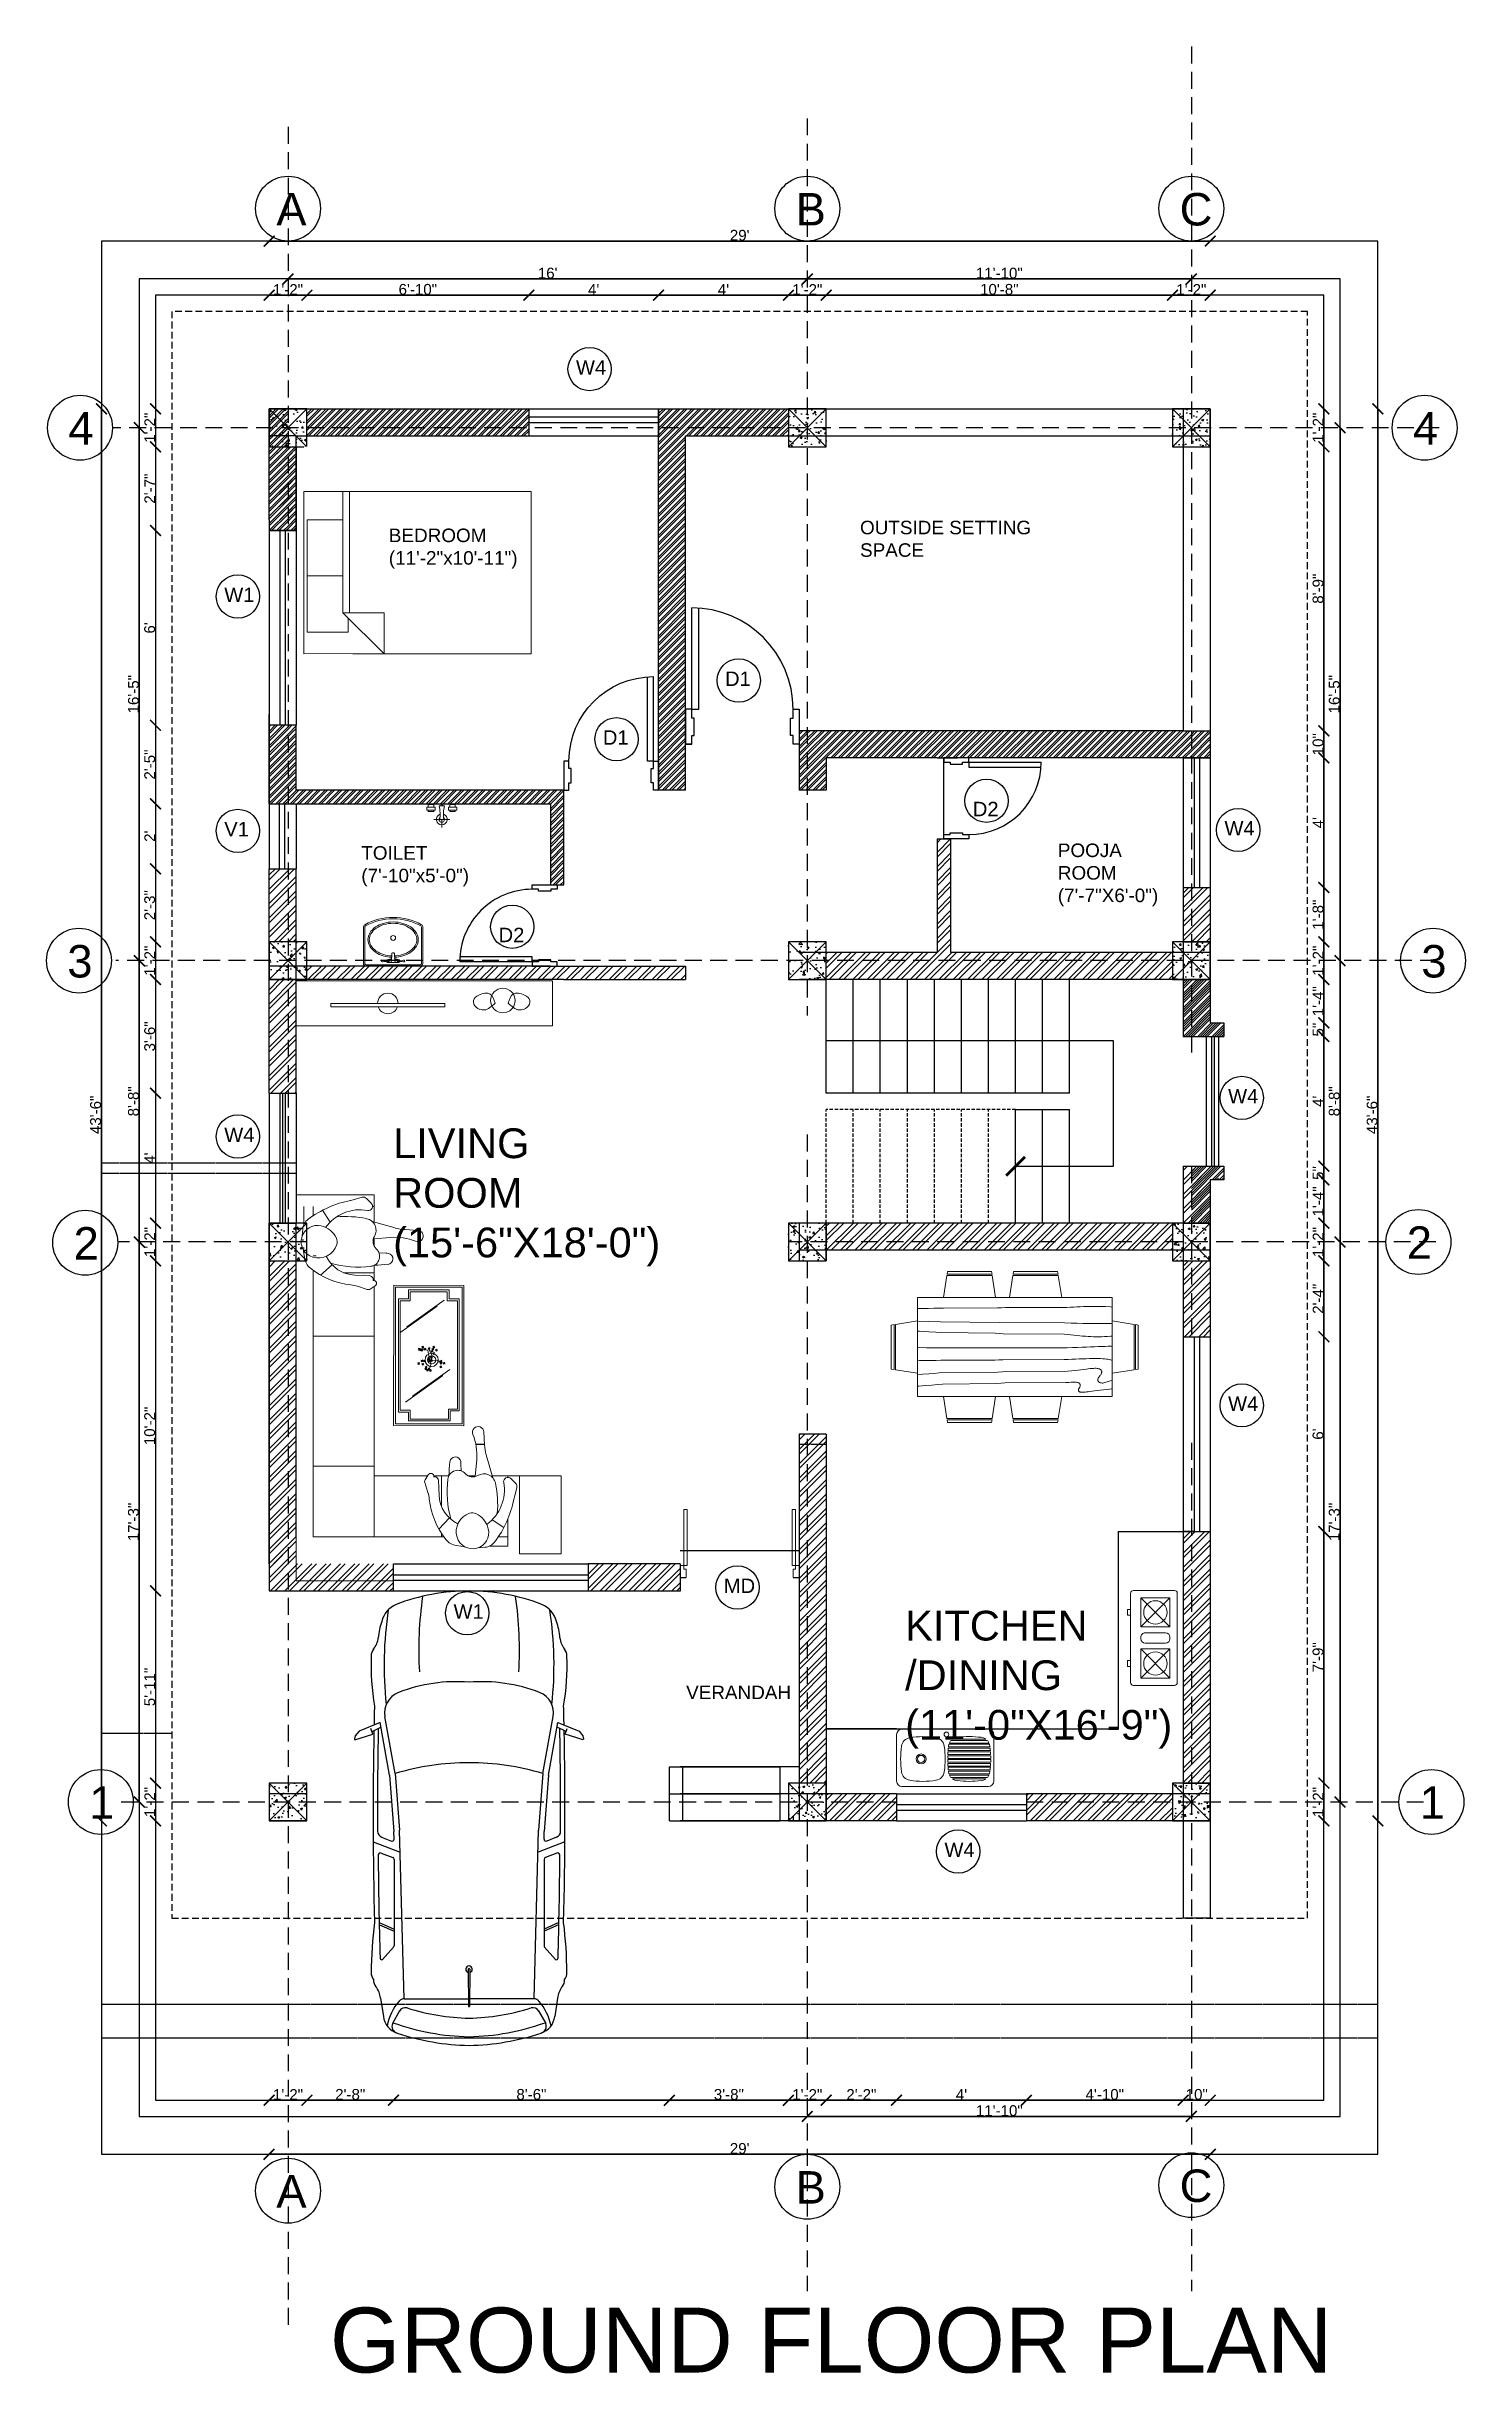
# Model space of a CAD drawing. Header units: inches. Extents: x 114 to 12919, y -714 to 8154.
# Drawn here: x 114 to 639, y 62 to 922 of the extents above; entities that cross this region are included whole.
import ezdxf

# ---------------------------------------------------------------- set-up
doc = ezdxf.new("R2010")
doc.units = ezdxf.units.IN
doc.header["$MEASUREMENT"] = 0
doc.set_wipeout_variables(frame=1)
doc.linetypes.add('HIDDEN', pattern=[0.375, 0.25, -0.125])
for name, color, linetype in [('cad-block.com', 7, 'Continuous'), ('centerline', 92, 'HIDDEN'), ('column', 210, 'Continuous'), ('DIMENSION', 132, 'Continuous'), ('door and window', 145, 'Continuous'), ('PROJECTION', 220, 'HIDDEN'), ('stairs', 7, 'HIDDEN'), ('walls', 50, 'Continuous')]:
    doc.layers.add(name, color=color, linetype=linetype)
for name, color, linetype, lineweight in [('DOOR', 50, 'Continuous', 15), ('frame', 12, 'Continuous', 20), ('furniture', 43, 'Continuous', 20), ('HATCH', 30, 'Continuous', 30), ('wall', 12, 'Continuous', 30)]:
    doc.layers.add(name, color=color, linetype=linetype, lineweight=lineweight)
doc.styles.add('ATTR', font='romans.shx', dxfattribs={"width": 0.8, "height": 2.52})
doc.styles.get("Standard").update_dxf_attribs({"font": 'arial.ttf'})
doc.dimstyles.new('SITEE', dxfattribs={"dimtxt": 4, "dimasz": 4, "dimexe": 0.18, "dimexo": 0.0625, "dimgap": 0.09, "dimtad": 1, "dimdec": 0, "dimzin": 0, "dimdsep": 46, "dimlunit": 4, "dimtxsty": 'Standard', "dimblk": 'ARCHTICK', "dimcen": 0.09, "dimse1": 1, "dimse2": 1, "dimclrd": 256, "dimclre": 256, "dimclrt": 256, "dimadec": 0, "dimazin": 0, "dimtfac": 1, "dimtdec": 0, "dimtofl": 0, "dimtmove": 0, "dimatfit": 3, "dimldrblk": 'ARCHTICK', "dimfxl": 1, "dimtolj": 1, "dimtzin": 0, "dimlwd": -1, "dimlwe": -1, "dimarcsym": 0})
doc.dimstyles.get("Standard").update_dxf_attribs({"dimtxt": 24, "dimasz": 0.18, "dimexe": 0.18, "dimexo": 0.0625, "dimgap": 0.09, "dimtad": 1, "dimdec": 0, "dimzin": 0, "dimdsep": 46, "dimlunit": 4, "dimtxsty": 'Standard', "dimblk": 'ARCHTICK', "dimcen": 0.09, "dimse1": 1, "dimse2": 1, "dimclrd": 256, "dimclre": 256, "dimclrt": 256, "dimadec": 0, "dimazin": 0, "dimtfac": 1, "dimtdec": 0, "dimtofl": 0, "dimtmove": 0, "dimatfit": 3, "dimldrblk": 'ARCHTICK', "dimfxl": 1, "dimtolj": 1, "dimtzin": 0, "dimlwd": -1, "dimlwe": -1, "dimarcsym": 0})

msp = doc.modelspace()

# ---------------------------------------------------------------- texts
at = {"layer": 'DIMENSION', "attachment_point": 1}
for s, width, gutter_width, insert, char_height in [('A', 10.5046, 1, (199.46, 867.83), 12), ('B', 10.5046, 1, (391.46, 867.83), 12), ('C', 10.5046, 1, (533.46, 867.83), 12), ('W4', 19.5627, 0.667, (310.24, 806.03), 5.333), ('4', 12, 1, (122.56, 786.83), 12), ('4', 12, 1, (619.72, 786.83), 12), ('W1', 19.5627, 0.667, (180.2, 721.97), 5.333), ('D1', 19.5627, 0.667, (365.37, 690.93), 5.333), ('D1', 19.5627, 0.667, (320.2, 669.21), 5.333), ('D2', 19.5627, 0.667, (456.99, 642.77), 5.333), ('V1', 19.5627, 0.667, (180.2, 635.31), 5.333), ('W4', 19.5627, 0.667, (550.03, 635.66), 5.333), ('D2', 19.5627, 0.667, (281.64, 596.22), 5.333), ('3', 10.5046, 1, (122.17, 589.83), 12), ('3', 10.5046, 1, (622.82, 589.83), 12), ('W4', 19.5627, 0.667, (551.37, 536.61), 5.333), ('W4', 19.5627, 0.667, (180.2, 522.34), 5.333), ('2', 10.5046, 1, (124.49, 485.55), 12), ('2', 10.5046, 1, (617.43, 485.83), 12), ('W4', 19.5627, 0.667, (551.37, 422.97), 5.333), ('MD', 19.5627, 0.667, (364.91, 355.62), 5.333), ('W1', 19.5627, 0.667, (264.99, 346.11), 5.333), ('1', 10.5046, 1, (130.25, 278.83), 12), ('1', 10.5046, 1, (622.23, 278.83), 12), ('W4', 19.5627, 0.667, (446.5, 258.04), 5.333), ('A', 10.5046, 1, (199.46, 135.12), 12), ('B', 10.5046, 1, (391.46, 136.57), 12), ('C', 10.5046, 1, (533.46, 137.17), 12)]:
    msp.add_mtext_dynamic_manual_height_columns(s, width=width, gutter_width=gutter_width, heights=[0], dxfattribs=dict(at, insert=insert, char_height=char_height))
at = {"layer": 'door and window', "attachment_point": 1}
for s, width, insert, char_height in [('BEDROOM\\P(11\'-2"x10\'-11")', 63.573, (241.05, 743.77), 5), ('OUTSIDE SETTING SPACE ', 74.3137, (415.28, 746.67), 5), ('TOILET\\P(7\'-10"x5\'-0")', 29.9807, (230.87, 626.38), 5), ('POOJA ROOM \\P(7\'-7"X6\'-0")', 38.0277, (488.42, 627.35), 5), ('LIVING ROOM\\P(15\'-6"X18\'-0")', 74.225, (242.65, 522.05), 11), ('KITCHEN /DINING\\P(11\'-0"X16\'-9")', 75.6005, (431.96, 343.73), 11), ('VERANDAH ', 48.0219, (350.98, 316.05), 5)]:
    msp.add_mtext_dynamic_manual_height_columns(s, width=width, gutter_width=1, heights=[0], dxfattribs=dict(at, insert=insert, char_height=char_height))
at = {"layer": 'door and window', "ltscale": 30, "insert": (219.26, 86.13), "char_height": 24, "attachment_point": 1}
msp.add_mtext_dynamic_manual_height_columns('GROUND FLOOR PLAN ', width=454.7131, gutter_width=1, heights=[0], dxfattribs=at)

# ---------------------------------------------------------------- blocks, each defined once
blk = doc.blocks.new('column')
at = {"true_color": 0xd19cc7}
h = blk.add_hatch(dxfattribs=at)
h.set_pattern_fill('AR-CONC', color=9)
h.set_pattern_definition([(50, (0, 0), (7.172602, -0.627521), [0.75, -8.25]), (355, (0, 0), (-1.387513, 7.52192), [0.6, -6.6]), (100.45144, (0.598, -0.052), (5.78509, 6.8944), [0.6374, -7.01142]), (46.1842, (0, 2), (10.672413, -1.65519), [1.125, -12.375]), (96.6356, (0.889, 1.862), (9.34662, 9.74119), [0.9561, -10.51714]), (351.1842, (0, 2), (9.34662, 9.74119), [0.9, -9.9]), (21, (1, 1.5), (5.96907, -4.02619), [0.75, -8.25]), (326, (1, 1.5), (2.433153, 7.2515), [0.6, -6.6]), (71.45144, (1.4974, 1.1645), (8.402224, 3.22531), [0.6374, -7.01142]), (37.5, (0, 0), (0.1215986, 3.3289385), [0, -6.52, 0, -6.7, 0, -6.625]), (7.5, (0, 0), (2.630695, 3.944117), [0, -3.82, 0, -6.37, 0, -2.525]), (327.5, (-2.23, 0), (5.3382244, -0.2255487), [0, -2.5, 0, -7.8, 0, -10.35]), (317.5, (-3.23, 0), (5.831862, 1.00105), [0, -3.25, 0, -5.18, 0, -7.35])])
h.paths.add_polyline_path([(1221.42, 510.53), (1207.42, 510.53), (1214.42, 503.53)])
h.paths.add_polyline_path([(1214.42, 503.53), (1207.42, 510.53), (1207.42, 496.53)])
h.paths.add_polyline_path([(1214.42, 503.53), (1207.42, 496.53), (1221.42, 496.53)])
h.paths.add_polyline_path([(1221.42, 510.53), (1214.42, 503.53), (1221.42, 496.53)])
at = {"layer": 'column'}
for p, q in [((1207.42, 510.53), (1221.42, 496.53)), ((1221.42, 510.53), (1207.42, 496.53))]:
    blk.add_line(p, q, dxfattribs=at)
blk.add_lwpolyline([(1207.42, 496.53), (1221.42, 496.53), (1221.42, 510.53), (1207.42, 510.53)], close=True, dxfattribs=at)
blk = doc.blocks.new('A$C77243991')
blk.add_line((75, 200), (75, 779))
blk.add_lwpolyline([(35, 200), (35, 780, -0.449922)], format="xyb")
for points in [[(0, 200), (0, 0), (35, 0), (35, 50), (50, 50), (50, 150), (35, 150), (35, 200)], [(650, 200), (650, 0), (615, 0), (615, 50), (600, 50), (600, 150), (615, 150), (615, 200)]]:
    blk.add_lwpolyline(points, close=True)
blk.add_lwpolyline([(35, 200), (75, 200)])
blk.add_arc((35, 200), 580, 0, 90)
blk = doc.blocks.new('A$C7054')
at = {"layer": 'DOOR', "linetype": 'Continuous'}
for points in [[(0.033, 1.45), (0.033, 1.92), (0.063, 1.92), (0.063, 1.45)], [(0.973, 1.45), (0.973, 1.92), (0.943, 1.92), (0.943, 1.45)]]:
    blk.add_lwpolyline(points, close=True, dxfattribs=at)
at = {"layer": 'DOOR'}
for points in [[(0.033, 1.45), (0.033, 1.42), (0.053, 1.42), (0.053, 1.35), (0.003, 1.35), (0.003, 1.45)], [(0.973, 1.45), (0.973, 1.42), (0.953, 1.42), (0.953, 1.35), (1.003, 1.35), (1.003, 1.45)]]:
    blk.add_lwpolyline(points, close=True, dxfattribs=at)
blk = doc.blocks.new('_ArchTick')
at = {"color": 0, "linetype": 'ByBlock', "const_width": 0.15}
blk.add_lwpolyline([(-0.5, -0.5), (0.5, 0.5)], dxfattribs=at)
blk = doc.blocks.new('A$C61D7675E')
at = {"layer": 'furniture'}
for p, q in [((10.39, 2.45), (9.12, 2.45)), ((12.88, 1.26), (9.12, 1.26)), ((9.22, 1.26), (12.78, 1.26)), ((10.36, 1.87), (10.51, 4.6)), ((11.22, 4.87), (10.78, 4.87)), ((11.64, 1.87), (11.49, 4.6)), ((12.88, 2.45), (11.61, 2.45))]:
    blk.add_line(p, q, dxfattribs=at)
for points in [[(0.52, 15.29, -0.258045), (21.48, 15.29, -0.272919), (22, 14.42), (22, 1, -0.414214), (21, 0), (1, 0, -0.414214), (0, 1), (0, 14.42, -0.272919)], [(0.76, 14.86, -0.258045), (21.24, 14.86, -0.272919), (21.5, 14.42), (21.5, 1, -0.414214), (21, 0.5), (1, 0.5, -0.414214), (0.5, 1), (0.5, 14.42, -0.272919)]]:
    blk.add_lwpolyline(points, format="xyb", close=True, dxfattribs=at)
for points in [[(20.3, 9.78, 0.136762), (19.62, 12.21, 0.10699), (17.51, 14.45, 0.081229), (14.63, 15.8, 0.069256), (11, 16.31, 0.069256), (7.37, 15.8, 0.081229), (4.49, 14.45, 0.10699), (2.38, 12.21, 0.136762), (1.7, 9.78, 0.136762), (2.38, 7.34, 0.10699), (4.49, 5.1, 0.081229), (7.37, 3.75, 0.058591), (10.44, 3.26, 0.069256)], [(19.8, 9.78, 0.136762), (19.19, 11.95, 0.10699), (17.22, 14.04, 0.081229), (14.49, 15.32, 0.069256), (11, 15.81, 0.069256), (7.51, 15.32, 0.081229), (4.78, 14.04, 0.10699), (2.81, 11.95, 0.136762), (2.2, 9.78, 0.136762), (2.81, 7.6, 0.10699), (4.78, 5.51, 0.081229), (7.51, 4.23, 0.0587), (10.46, 3.76, 0.069256)], [(11.54, 3.76, 0.0587), (14.49, 4.23, 0.081229), (17.22, 5.51, 0.10699), (19.19, 7.6, 0.136762), (19.8, 9.78, 0.136762)], [(11.56, 3.26, 0.058591), (14.63, 3.75, 0.081229), (17.51, 5.1, 0.10699), (19.62, 7.34, 0.136762), (20.3, 9.78, 0.136762)]]:
    blk.add_lwpolyline(points, format="xyb", dxfattribs=at)
for centre, radius in [((11, 10.4), 0.895), ((9.12, 1.86), 0.244), ((12.88, 1.86), 0.244)]:
    blk.add_circle(centre, radius, dxfattribs=at)
for centre, radius, start, end in [((7, 1.86), 0.333, 70.64576, 289.35424), ((8.22, 5.32), 3.34, 250.64576, 285.49909), ((8.22, -1.61), 3.34, 74.50091, 109.35424), ((9.12, 1.86), 0.592, 90, 166.58025), ((9.12, 1.86), 0.592, 193.41975, 301.9554), ((9.12, 1.86), 0.372, 207.18466, 152.81534), ((7.38, 23.88), 21.5, 275.13308, 277.00351), ((7.48, 21.07), 19.82, 275.64551, 277.10121), ((9.87, 1.9), 0.494, 277.10121, 356.92872), ((9.94, 3.03), 0.494, 277.00351, 356.92872), ((10.78, 4.6), 0.276, 90, 179.59975), ((11.22, 4.6), 0.276, 0.40025, 90), ((12.06, 3.03), 0.494, 183.07128, 262.99649), ((12.13, 1.9), 0.494, 183.07128, 262.89879), ((14.62, 23.88), 21.5, 262.99649, 264.86692), ((14.52, 21.07), 19.82, 262.89879, 264.35449), ((12.88, 1.86), 0.372, 27.18466, 332.81534), ((12.88, 1.86), 0.592, 238.0446, 346.58025), ((12.88, 1.86), 0.592, 13.41975, 90), ((13.78, 5.32), 3.34, 254.50091, 289.35424), ((13.78, -1.61), 3.34, 70.64576, 105.49909), ((15, 1.86), 0.333, 250.64576, 109.35424)]:
    blk.add_arc(centre, radius, start, end, dxfattribs=at)
blk = doc.blocks.new('Wall Faucet 1 PV')
for p, q in [((-5.5, -2), (-5.5, -1)), ((-5.5, -1), (-5, -1)), ((-2.5, -2), (-5.5, -2)), ((-5, -2), (-5, -2.5)), ((-5, -2.5), (-3, -2.5)), ((-3, -1), (-2.5, -1)), ((-3, -2.5), (-3, -2)), ((-2.5, -1), (-2.5, -2)), ((-1, -0.5), (1, -0.5)), ((0.75, -5.5), (-0.75, -5.5)), ((2.5, -2), (2.5, -1)), ((2.5, -1), (3, -1)), ((5.5, -2), (2.5, -2)), ((3, -2), (3, -2.5)), ((3, -2.5), (5, -2.5)), ((5, -1), (5.5, -1)), ((5, -2.5), (5, -2)), ((5.5, -1), (5.5, -2))]:
    blk.add_line(p, q)
for points in [[(-3, 0), (-3, -1), (-5, -1), (-5, 0)], [(-0.25, -0.5), (-0.25, 0), (0.25, 0), (0.25, -0.5)], [(5, 0), (5, -1), (3, -1), (3, 0)]]:
    blk.add_lwpolyline(points, close=True)
for centre, start, end in [((-13.2658, -3.6195), 351.4554, 14.26943), ((13.2658, -3.6195), 165.7306, 188.5446)]:
    blk.add_arc(centre, 12.6562, start, end)
at = {"style": 'ATTR', "width": 0.8, "flags": 9}
blk.add_attdef('ESTCODE', (0, 0), '', height=0.000022, dxfattribs=at)
blk = doc.blocks.new('A$C7886326B')
at = {"layer": 'frame'}
for p, q in [((0, -5.5), (-3, -5.5)), ((0, -5.5), (0, -8.5)), ((3, -5.5), (0, -5.5))]:
    blk.add_line(p, q, dxfattribs=at)
for radius, start, end in [(2, 107.74533, 72.25437), (1, 131.30217, 48.697)]:
    blk.add_arc((0, -5.5), radius, start, end, dxfattribs=at)
at = {"layer": 'furniture', "linetype": 'Continuous'}
blk.add_blockref('Wall Faucet 1 PV', (0, 0), dxfattribs=at)
blk = doc.blocks.new('A$C42A62FEB')
at = {"layer": 'wall', "linetype": 'Continuous', "rotation": 90}
blk.add_blockref('A$C7886326B', (0, 0), dxfattribs=at)
blk = doc.blocks.new('person12')
for p, q in [((-9.02, 16.61), (-7.19, 18.45)), ((-2.06, 17.95), (-5.51, 18.9)), ((-9.34, 9.63), (-18.22, 7.1)), ((6.79, 9.4), (9.74, 13.93)), ((-26.96, 6.19), (-21.99, 6.46)), ((-9.81, 2.91), (-16.38, 3.45)), ((17.54, 4.1), (17.38, 6.62)), ((-12, -2.49), (-14.55, -2.59)), ((6.08, -7.04), (10.47, -11.04)), ((17.24, -1.03), (16.74, -4.31)), ((-8.59, -16.41), (-10.49, -15.16)), ((-8.2, -11.23), (-2.69, -11.03)), ((-7.8, -16.39), (-7.8, -16.39)), ((-7.48, -16.55), (-3.69, -15.32)), ((-5.87, -10.87), (-5.87, -10.87)), ((-5.87, -10.87), (-5.87, -10.87))]:
    blk.add_line(p, q)
for centre, radius, start, end in [((-5.97, 17.23), 1.73, 74.64877, 135.191), ((1.72, 31.71), 14.27, 254.6488, 258.7098), ((-6.3, 6.21), 4.57, 101.6194, 211.1132), ((-7.86, 15.45), 1.64, 135.191, 280.5352), ((-4.61, -2.04), 16.15, 35.35912, 100.5352), ((1.04, -29.49), 41.02, 85.35797, 101.6194), ((-9.09, -22.44), 40.95, 53.48234, 78.70977), ((12.18, 6.29), 5.21, 3.67966, 53.48234), ((-26.84, 4.02), 2.18, 93.13528, 291.7806), ((-18.12, -17.82), 21.34, 85.31465, 111.7806), ((-22.93, 23.62), 17.18, 273.1353, 285.909), ((-13.43, 1.91), 3.76, 311.773, 31.11315), ((7.42, 1.76), 3.3, 154.5338, 197.9036), ((11.38, 3.04), 7.46, 197.9036, 286.6404), ((12.32, -0.57), 8.73, 103.6582, 154.5338), ((11.73, 1.86), 6.23, 286.6404, 103.6582), ((-15.25, -4.78), 2.11, 98.84423, 264.2352), ((-14.16, -11.8), 9.21, 92.40215, 98.84423), ((-7.39, 73.14), 80.41, 264.2352, 268.0342), ((-8.34, -3.79), 3.88, 131.773, 262.9174), ((-4.05, 30.72), 38.66, 262.9174, 286.0136), ((-3.16, 1.65), 12.68, 272.1383, 334.7594), ((-4.36, 15.14), 30.09, 276.1348, 308.5038), ((10.34, -3.33), 6.48, 308.5038, 351.3134), ((-9.86, -14.19), 1.16, 85.06136, 236.7735), ((-8.14, -12.86), 1.63, 92.13828, 186.3), ((-7.88, -15.32), 1.3, 236.7735, 288.0511), ((0.19, -27.21), 12.51, 96.13485, 108.0511)]:
    blk.add_arc(centre, radius, start, end)
at = {"style": 'ATTR', "width": 0.8, "flags": 9}
blk.add_attdef('ESTCODE', (0, 0), '', height=0.7, dxfattribs=at)
blk = doc.blocks.new('person-12(top)')
blk.add_blockref('person12', (15.46, 6.87))
blk = doc.blocks.new('jjj')
at = {"layer": 'furniture'}
for p, q in [((93519.77, 61608), (93493.83, 61608)), ((93493.83, 61608), (93493.83, 61556.12)), ((93519.12, 61607.36), (93494.48, 61607.36)), ((93494.48, 61607.36), (93494.48, 61556.77)), ((93519.12, 61556.77), (93519.12, 61607.36)), ((93519.77, 61556.12), (93519.77, 61608)), ((93495.56, 61602.97), (93495.56, 61561.62)), ((93499.32, 61602.97), (93495.56, 61602.97)), ((93496.21, 61602.32), (93496.21, 61562.26)), ((93499.97, 61602.32), (93496.21, 61602.32)), ((93514.28, 61606.28), (93499.32, 61606.28)), ((93499.32, 61606.28), (93499.32, 61602.97)), ((93513.63, 61605.63), (93499.97, 61605.63)), ((93499.97, 61605.63), (93499.97, 61602.32)), ((93501.12, 61602.54), (93514.9, 61592.7)), ((93503.75, 61600.31), (93517.52, 61590.48)), ((93513.63, 61602.32), (93513.63, 61605.63)), ((93517.39, 61602.32), (93513.63, 61602.32)), ((93514.28, 61602.97), (93514.28, 61606.28)), ((93518.04, 61602.97), (93514.28, 61602.97)), ((93517.39, 61561.81), (93517.39, 61602.32)), ((93518.04, 61561.16), (93518.04, 61602.97)), ((93504.3, 61584.28), (93503.55, 61583.74)), ((93503.63, 61584.03), (93504.28, 61583.96)), ((93503.65, 61584.39), (93504.19, 61583.63)), ((93503.94, 61584.3), (93503.87, 61583.65)), ((93505.33, 61585.45), (93504.58, 61584.91)), ((93505.33, 61583.07), (93504.58, 61582.54)), ((93504.66, 61585.2), (93505.31, 61585.13)), ((93504.66, 61582.82), (93505.31, 61582.75)), ((93504.69, 61585.56), (93505.23, 61584.8)), ((93504.69, 61583.18), (93505.23, 61582.43)), ((93505.64, 61584.66), (93504.89, 61584.12)), ((93504.97, 61585.47), (93504.9, 61584.82)), ((93504.97, 61583.1), (93504.9, 61582.44)), ((93504.97, 61584.4), (93505.62, 61584.34)), ((93505, 61584.76), (93505.54, 61584.01)), ((93505.28, 61584.68), (93505.21, 61584.03)), ((93505.99, 61583.93), (93505.23, 61583.4)), ((93505.31, 61583.68), (93505.97, 61583.61)), ((93505.34, 61584.04), (93505.88, 61583.29)), ((93506.23, 61581.67), (93505.47, 61581.13)), ((93505.55, 61582.09), (93506.63, 61584.14)), ((93505.62, 61583.96), (93505.55, 61583.3)), ((93505.77, 61580.68), (93505.55, 61582.09)), ((93505.55, 61581.41), (93506.21, 61581.34)), ((93505.58, 61581.77), (93506.12, 61581.02)), ((93505.86, 61581.69), (93505.79, 61581.03)), ((93507.06, 61584.9), (93506.3, 61584.36)), ((93507.09, 61581.05), (93506.33, 61580.51)), ((93506.38, 61584.65), (93507.03, 61584.58)), ((93506.41, 61585.01), (93506.95, 61584.25)), ((93506.44, 61581.15), (93506.98, 61580.4)), ((93506.69, 61584.92), (93506.62, 61584.27)), ((93506.63, 61581.12), (93507.17, 61584.03)), ((93506.72, 61581.07), (93506.65, 61580.42)), ((93507.17, 61584.03), (93510.74, 61584.79)), ((93508.57, 61584.69), (93507.81, 61584.15)), ((93507.89, 61584.44), (93508.55, 61584.37)), ((93507.92, 61584.8), (93508.46, 61584.04)), ((93508.2, 61584.71), (93508.13, 61584.06)), ((93509.4, 61585.45), (93508.64, 61584.91)), ((93508.72, 61585.2), (93509.37, 61585.13)), ((93508.75, 61585.56), (93509.29, 61584.8)), ((93509.03, 61585.47), (93508.96, 61584.82)), ((93509.81, 61584.35), (93509.05, 61583.81)), ((93509.13, 61584.09), (93509.79, 61584.03)), ((93509.16, 61584.46), (93509.7, 61583.7)), ((93509.44, 61584.37), (93509.37, 61583.72)), ((93510.57, 61584.48), (93509.81, 61583.95)), ((93509.89, 61584.23), (93510.54, 61584.16)), ((93509.92, 61584.59), (93510.46, 61583.84)), ((93510.2, 61584.51), (93510.13, 61583.85)), ((93499.02, 61576.84), (93512.8, 61567.01)), ((93501.55, 61579.46), (93500.79, 61578.92)), ((93500.87, 61579.21), (93501.53, 61579.14)), ((93500.9, 61579.57), (93501.44, 61578.82)), ((93501.18, 61579.49), (93501.11, 61578.83)), ((93501.65, 61574.61), (93515.42, 61564.78)), ((93502.65, 61580.22), (93501.89, 61579.68)), ((93502.65, 61579.46), (93501.89, 61578.92)), ((93502.72, 61578.16), (93501.96, 61577.62)), ((93501.97, 61579.97), (93502.63, 61579.9)), ((93501.97, 61579.21), (93502.63, 61579.14)), ((93502, 61580.33), (93502.54, 61579.57)), ((93502, 61579.57), (93502.54, 61578.82)), ((93502.04, 61577.91), (93502.7, 61577.84)), ((93502.07, 61578.27), (93502.61, 61577.51)), ((93503.5, 61580.25), (93502.21, 61579.28)), ((93502.28, 61580.24), (93502.21, 61579.59)), ((93502.28, 61579.49), (93502.21, 61578.83)), ((93502.35, 61578.18), (93502.28, 61577.53)), ((93505.99, 61580.36), (93503.5, 61580.25)), ((93506.16, 61580.5), (93505.4, 61579.96)), ((93505.48, 61580.24), (93506.14, 61580.17)), ((93505.51, 61580.6), (93506.05, 61579.85)), ((93505.79, 61580.52), (93505.73, 61579.87)), ((93506.54, 61576.75), (93505.78, 61576.21)), ((93505.86, 61576.5), (93506.52, 61576.43)), ((93506.31, 61580.04), (93505.88, 61578.96)), ((93505.88, 61578.96), (93506.42, 61577.45)), ((93505.89, 61576.86), (93506.43, 61576.1)), ((93506.17, 61576.77), (93506.1, 61576.12)), ((93506.88, 61580.32), (93506.13, 61579.78)), ((93506.21, 61580.07), (93506.86, 61580)), ((93506.24, 61580.43), (93506.78, 61579.68)), ((93507.06, 61577.37), (93506.3, 61576.83)), ((93506.38, 61577.11), (93507.03, 61577.05)), ((93506.41, 61580.79), (93507.07, 61580.73)), ((93506.41, 61577.47), (93506.95, 61576.72)), ((93506.52, 61580.35), (93506.45, 61579.69)), ((93506.69, 61577.39), (93506.62, 61576.74)), ((93507.68, 61576.89), (93506.92, 61576.35)), ((93507, 61576.63), (93507.65, 61576.56)), ((93507.03, 61576.99), (93507.57, 61576.24)), ((93507.31, 61576.91), (93507.24, 61576.25)), ((93508.12, 61578.02), (93507.37, 61577.48)), ((93507.45, 61577.77), (93508.1, 61577.7)), ((93507.47, 61578.13), (93508.01, 61577.37)), ((93508.23, 61577.4), (93507.47, 61576.86)), ((93507.55, 61577.15), (93508.2, 61577.08)), ((93507.58, 61577.51), (93508.12, 61576.75)), ((93507.76, 61578.04), (93507.69, 61577.39)), ((93507.86, 61577.42), (93507.79, 61576.77)), ((93508.71, 61580.36), (93507.95, 61579.82)), ((93508.03, 61580.11), (93508.69, 61580.04)), ((93508.06, 61580.47), (93508.6, 61579.71)), ((93508.34, 61580.38), (93508.27, 61579.73)), ((93509.4, 61579.12), (93508.64, 61578.58)), ((93508.72, 61578.87), (93509.37, 61578.8)), ((93508.75, 61579.23), (93509.29, 61578.47)), ((93509.67, 61580.36), (93508.92, 61579.82)), ((93509.03, 61579.14), (93508.96, 61578.49)), ((93509, 61580.11), (93509.65, 61580.04)), ((93509.02, 61580.47), (93509.56, 61579.71)), ((93509.3, 61580.38), (93509.24, 61579.73)), ((93510.91, 61579.4), (93510.15, 61578.86)), ((93510.23, 61579.14), (93510.89, 61579.07)), ((93510.26, 61579.5), (93510.8, 61578.75)), ((93510.54, 61579.42), (93510.48, 61578.76)), ((93493.83, 61556.12), (93519.77, 61556.12)), ((93494.48, 61556.77), (93519.12, 61556.77)), ((93495.56, 61561.62), (93498.87, 61561.62)), ((93496.21, 61562.26), (93499.52, 61562.26)), ((93498.87, 61561.62), (93498.87, 61557.85)), ((93498.87, 61557.85), (93514.28, 61557.85)), ((93499.52, 61562.26), (93499.52, 61558.5)), ((93499.52, 61558.5), (93513.63, 61558.5)), ((93501.7, 61556.77), (93501.65, 61556.82)), ((93502.75, 61556.77), (93502.8, 61556.82)), ((93513.63, 61558.5), (93513.63, 61561.81)), ((93513.63, 61561.81), (93517.39, 61561.81)), ((93514.28, 61557.85), (93514.28, 61561.16)), ((93514.28, 61561.16), (93518.04, 61561.16))]:
    blk.add_line(p, q, dxfattribs=at)
for radius in [2.45, 1.5]:
    blk.add_circle((93505.73, 61580.43), radius, dxfattribs=at)
blk = doc.blocks.new('yuijyuiyuiyu')
at = {"layer": 'furniture'}
for p, q in [((265.635, 125.881), (265.635, 126.054)), ((266.008, 125.942), (265.666, 125.942)), ((266.008, 125.942), (265.666, 125.942)), ((266.007, 125.952), (265.667, 125.952)), ((266.003, 125.974), (265.671, 125.974)), ((265.999, 125.983), (265.675, 125.983)), ((265.679, 126.098), (266.048, 126.098)), ((265.985, 126.005), (265.69, 126.005)), ((265.974, 126.015), (265.701, 126.015)), ((266.388, 126.098), (266.048, 126.098)), ((266.432, 125.881), (266.432, 126.054)), ((265.635, 125.881), (265.635, 125.671)), ((266.013, 125.858), (265.661, 125.858)), ((266.013, 125.848), (265.661, 125.848)), ((266.012, 125.89), (265.662, 125.89)), ((266.012, 125.88), (265.662, 125.88)), ((266.012, 125.826), (265.662, 125.826)), ((266.012, 125.816), (265.662, 125.816)), ((266.011, 125.911), (265.663, 125.911)), ((266.011, 125.911), (265.663, 125.911)), ((266.011, 125.795), (265.663, 125.795)), ((266.011, 125.795), (265.663, 125.795)), ((266.01, 125.921), (265.664, 125.921)), ((266.01, 125.785), (265.664, 125.785)), ((266.008, 125.763), (265.666, 125.763)), ((266.008, 125.763), (265.666, 125.763)), ((266.007, 125.754), (265.667, 125.754)), ((266.432, 125.881), (266.432, 125.671)), ((266.003, 125.732), (265.671, 125.732)), ((265.999, 125.722), (265.675, 125.722)), ((265.679, 125.628), (266.048, 125.628)), ((265.985, 125.701), (265.69, 125.701)), ((265.974, 125.691), (265.701, 125.691)), ((266.388, 125.628), (266.048, 125.628))]:
    blk.add_line(p, q, dxfattribs=at)
for centre, radius in [((266.024, 126.054), 0.0189), ((266.231, 125.853), 0.041), ((266.231, 125.853), 0.0297)]:
    blk.add_circle(centre, radius, dxfattribs=at)
for centre, radius, start, end in [((265.679, 126.054), 0.0431, 90, 180), ((266.47, 125.853), 0.809, 173.6463, 175.1815), ((266.47, 125.853), 0.809, 172.3671, 172.954), ((265.749, 125.95), 0.0809, 162.6678, 172.3671), ((265.749, 125.95), 0.0809, 136.7976, 155.2972), ((265.749, 125.95), 0.0809, 96.9793, 126.4305), ((265.837, 125.227), 0.809, 83.0207, 96.9793), ((265.926, 125.95), 0.0809, 53.5695, 83.0207), ((265.926, 125.95), 0.0809, 24.7028, 43.2024), ((265.926, 125.95), 0.0809, 7.6329, 17.3322), ((265.204, 125.853), 0.809, 7.046, 7.6329), ((265.204, 125.853), 0.809, 4.8185, 6.3537), ((266.843, 125.853), 0.809, 172.5788, 187.4212), ((266.121, 125.947), 0.0809, 98.6781, 172.5788), ((266.216, 125.425), 0.611, 79.916, 100.084), ((266.311, 125.947), 0.0809, 7.4212, 81.3219), ((266.388, 126.054), 0.0431, 0, 90), ((265.589, 125.853), 0.809, 352.5788, 7.4212), ((266.47, 125.853), 0.809, 178.0898, 179.618), ((266.47, 125.853), 0.809, 180.382, 181.9102), ((266.47, 125.853), 0.809, 175.8711, 177.4017), ((266.47, 125.853), 0.809, 182.5983, 184.1289), ((266.47, 125.853), 0.809, 184.8185, 186.3537), ((266.47, 125.853), 0.809, 187.046, 187.6329), ((265.749, 125.756), 0.0809, 187.6329, 197.3322), ((265.926, 125.756), 0.0809, 342.6678, 352.3671), ((265.204, 125.853), 0.809, 352.3671, 352.954), ((265.204, 125.853), 0.809, 353.6463, 355.1815), ((265.204, 125.853), 0.809, 2.5983, 4.1289), ((265.204, 125.853), 0.809, 355.8711, 357.4017), ((265.204, 125.853), 0.809, 0.382, 1.9102), ((265.204, 125.853), 0.809, 358.0898, 359.618), ((266.121, 125.759), 0.0809, 187.4212, 261.3219), ((266.311, 125.759), 0.0809, 278.6781, 352.5788), ((265.679, 125.671), 0.0431, 180, 270), ((265.749, 125.756), 0.0809, 204.7028, 223.2024), ((265.749, 125.756), 0.0809, 233.5695, 263.0207), ((265.837, 126.479), 0.809, 263.0207, 276.9793), ((265.926, 125.756), 0.0809, 276.9793, 306.4305), ((265.926, 125.756), 0.0809, 316.7976, 335.2972), ((266.216, 126.281), 0.611, 259.916, 280.084), ((266.388, 125.671), 0.0431, 270, 0)]:
    blk.add_arc(centre, radius, start, end, dxfattribs=at)
blk = doc.blocks.new('A$C25134E84')
at = {"layer": 'furniture'}
for p, q in [((0, 1.6), (0, 12.8)), ((25.2, 13.6), (0.8, 13.6)), ((26, 1.6), (26, 12.8)), ((10, 11.6), (2, 3.6)), ((2, 11.6), (10, 3.6)), ((2, 3.6), (2, 11.6)), ((2, 11.6), (10, 11.6)), ((10, 3.6), (10, 11.6)), ((11.6, 4.8), (11.6, 10.4)), ((13.2, 11.6), (12.8, 11.6)), ((14.4, 4.8), (14.4, 10.4)), ((16, 3.6), (16, 11.6)), ((24, 11.6), (16, 3.6)), ((16, 11.6), (24, 3.6)), ((24, 11.6), (16, 11.6)), ((24, 3.6), (24, 11.6)), ((25.2, 0.8), (0.8, 0.8)), ((2, 3.6), (10, 3.6)), ((5.2, 0.8), (5.2, 0)), ((6.8, 0), (6.8, 0.8)), ((13.2, 3.6), (12.8, 3.6)), ((24, 3.6), (16, 3.6)), ((19.2, 0), (19.2, 0.8)), ((20.8, 0.8), (20.8, 0)), ((5.2, 0), (6.8, 0)), ((20.8, 0), (19.2, 0))]:
    blk.add_line(p, q, dxfattribs=at)
for centre in [(6, 7.6), (20, 7.6)]:
    blk.add_circle(centre, 3.2, dxfattribs=at)
for centre, radius, start, end in [((0.8, 12.8), 0.8, 90, 180), ((25.2, 12.8), 0.8, 0, 90), ((12.8, 10.4), 1.2, 90, 180), ((13.2, 10.4), 1.2, 0, 90), ((0.8, 1.6), 0.8, 180, 270), ((12.8, 4.8), 1.2, 180, 270), ((13.2, 4.8), 1.2, 270, 0), ((25.2, 1.6), 0.8, 270, 0)]:
    blk.add_arc(centre, radius, start, end, dxfattribs=at)
blk = doc.blocks.new('Bed - Queen')
at = {"layer": 'furniture', "linetype": 'Continuous'}
for p, q in [((0, -84), (0, 0)), ((0, 0), (60, 0)), ((60, -84), (60, 0)), ((10.4, -1.2), (31.2, -1.2)), ((10.4, -14.4), (10.4, -1.2)), ((31.2, -1.2), (52, -1.2)), ((31.2, -14.4), (31.2, -1.2)), ((31.2, -1.2), (31.2, -14.4)), ((52, -1.2), (52, -16.4)), ((0, -14.4), (44.8, -14.4)), ((44.8, -16.8), (0, -16.8)), ((60, -29.6), (44.8, -14.4)), ((44.8, -14.4), (44.8, -29.6)), ((52, -16.4), (46.8, -16.4)), ((44.8, -29.6), (60, -29.6)), ((0, -84), (60, -84))]:
    blk.add_line(p, q, dxfattribs=at)
blk = doc.blocks.new('A$C2A714640')
for p, q in [((1189, 1839), (1268, 2029)), ((1270, 1913), (1230, 1832)), ((1293, 1905), (1243, 1922)), ((1268, 2029), (1309, 2065)), ((1346, 2068), (1293, 1905)), ((1309, 2065), (1335, 2070)), ((1335, 2070), (1346, 2068)), ((2267, 1901), (2361, 1659)), ((1651, 1703), (1135, 1796)), ((1665, 1754), (1189, 1839)), ((1651, 1703), (2162, 1664)), ((1665, 1754), (2175, 1715)), ((2243, 1713), (2175, 1715)), ((2225, 1825), (2260, 1737)), ((2369, 1829), (2409, 1725)), ((2427, 1713), (3206, 1713)), ((2997, 1847), (3056, 1713)), ((3017, 1845), (3075, 1713)), ((3219, 1718), (3330, 1816)), ((3679, 1836), (3846, 1809)), ((3796, 1664), (3910, 1728)), ((3686, 1623), (2162, 1664)), ((3686, 1622), (3686, 1040)), ((3419, 1043), (3755, 1039)), ((3419, 1028), (3755, 1031)), ((3686, 449), (3686, 1031)), ((3755, 1031), (3755, 1039)), ((3686, 447), (2162, 406)), ((1651, 367), (1135, 275)), ((1665, 316), (1189, 231)), ((1189, 231), (1268, 42)), ((1270, 158), (1230, 238)), ((1651, 367), (2162, 406)), ((1665, 316), (2175, 356)), ((2243, 358), (2175, 356)), ((2225, 245), (2260, 333)), ((2267, 169), (2361, 412)), ((2369, 241), (2409, 345)), ((2427, 358), (3206, 358)), ((2997, 223), (3056, 358)), ((3017, 225), (3075, 358)), ((3219, 353), (3330, 254)), ((3679, 235), (3846, 261)), ((3796, 406), (3910, 342)), ((1293, 166), (1243, 148)), ((1268, 42), (1309, 5)), ((1346, 2), (1293, 166)), ((1309, 5), (1335, 0)), ((1335, 0), (1346, 2))]:
    blk.add_line(p, q)
for centre, radius, start, end in [((403, 2052), 197, 275.9895, 308.6871), ((585, 1824), 95.5, 87.4739, 128.6871), ((685, -97), 2018, 79.8258, 92.7114), ((2019, -38637), 40539, 91.1408, 91.3819), ((2019, -38637), 40539, 88.6181, 91.0712), ((3453, -1618), 3537, 90.0603, 97.4025), ((3453, 1824), 95.5, 51.3129, 92.5261), ((3517, 1803), 95.5, 51.3129, 92.5261), ((1838, 1035), 1838, 158.994, 180), ((330, 1607), 225, 104.0371, 157.2006), ((670, -1501), 3304, 83.8263, 98.7194), ((499, 1134), 727, 95.9895, 107.9469), ((1101, 1602), 197, 79.8299, 158.9468), ((2019, -38637), 40500, 89.7857, 91.1003), ((3873, 1035), 2321, 163.2682, 180), ((2170, 1804), 59, 21.2791, 89.7857), ((2243, 1731), 17.7, 268.4926, 21.2791), ((2387, 1836), 19.7, 89.6118, 201.2791), ((2105, -39824), 41681, 88.3299, 89.6118), ((2427, 1733), 19.7, 201.2791, 270), ((3206, 1733), 19.7, 270, 311.6453), ((3319, 1825), 13.8, 319.5223, 88.2063), ((3700, 2031), 197, 231.3129, 264.0105), ((4024, 1301), 484, 101.1159, 130.9804), ((3824, 1631), 180, 18.2803, 83.2196), ((1860, 992), 2169, 1.135, 19.702), ((3935, 1671), 62.3, 15.1262, 113.3532), ((1889, 989), 2219, 1.2017, 18.3402), ((532, -1813), 3304, 86.544, 98.4137), ((2269, 1152), 1449, 158.9468, 184.6441), ((3745, 1622), 59, 130.9804, 180), ((3825, 1613), 59, 119.294, 197.2942), ((1822, 985), 2040, 1.3982, 17.3891), ((3419, 1035), 29.7, 13.7603, 346.2397), ((1838, 1035), 1838, 180, 201.006), ((2269, 918), 1449, 175.3559, 201.0532), ((3873, 1035), 2321, 180, 196.7318), ((3419, 1035), 7.35, 90, 270), ((1822, 1085), 2040, 342.6109, 358.6018), ((1860, 1078), 2169, 340.298, 358.865), ((1889, 1082), 2219, 341.6598, 358.7983), ((532, 3884), 3304, 261.5863, 273.456), ((3745, 449), 59, 180, 229.0196), ((3825, 458), 59, 162.7058, 240.706), ((330, 464), 225, 202.7994, 255.9629), ((670, 3571), 3304, 261.2806, 276.1737), ((499, 937), 727, 252.0531, 264.0105), ((403, 18), 197, 51.3129, 84.0105), ((1101, 468), 197, 201.0532, 280.1701), ((2019, 40707), 40500, 268.8997, 270.2143), ((2170, 267), 59, 270.2143, 338.7209), ((2243, 340), 17.7, 338.7209, 91.5074), ((2387, 234), 19.7, 158.7209, 270.3882), ((2105, 41894), 41681, 270.3882, 271.6701), ((2427, 338), 19.7, 90, 158.7209), ((3206, 338), 19.7, 48.3547, 90), ((3319, 245), 13.8, 271.7937, 40.4777), ((3700, 39), 197, 95.9895, 128.6871), ((4024, 769), 484, 229.0196, 258.8841), ((3824, 440), 180, 276.7804, 341.7197), ((3935, 400), 62.3, 246.6468, 344.8738), ((585, 246), 95.5, 231.3129, 272.5261), ((685, 2167), 2018, 267.2886, 280.1742), ((2019, 40707), 40539, 268.6181, 268.8592), ((2019, 40707), 40539, 268.9288, 271.3819), ((3453, 3688), 3537, 262.5975, 269.9397), ((3453, 246), 95.5, 267.4739, 308.6871), ((3517, 267), 95.5, 267.4739, 308.6871)]:
    blk.add_arc(centre, radius, start, end)
blk = doc.blocks.new('*D18')
at = {"layer": 'DEFPOINTS', "color": 0, "transparency": 16777216}
for p in [(210.78, 830.05), (196.78, 788.05), (210.78, 788.05)]:
    blk.add_point(p, dxfattribs=at)
at = {"layer": 'DIMENSION', "transparency": 16777216}
blk.add_line((196.78, 830.05), (210.78, 830.05), dxfattribs=at)
at = {"layer": 'DIMENSION', "transparency": 16777216, "xscale": 4, "yscale": 4, "zscale": 4, "rotation": 180}
blk.add_blockref('_ArchTick', (196.78, 830.05), dxfattribs=at)
at = {"layer": 'DIMENSION', "transparency": 16777216, "xscale": 4, "yscale": 4, "zscale": 4}
blk.add_blockref('_ArchTick', (210.78, 830.05), dxfattribs=at)
at = {"layer": 'DIMENSION', "transparency": 16777216, "insert": (203.78, 832.14), "char_height": 4, "attachment_point": 5}
blk.add_mtext('\\A1;1\'-2"', dxfattribs=at)
blk = doc.blocks.new('*D19')
at = {"layer": 'DEFPOINTS', "color": 0, "transparency": 16777216}
for p in [(292.78, 830.05), (210.78, 788.05), (292.78, 788.05)]:
    blk.add_point(p, dxfattribs=at)
at = {"layer": 'DIMENSION', "transparency": 16777216}
blk.add_line((210.78, 830.05), (292.78, 830.05), dxfattribs=at)
at = {"layer": 'DIMENSION', "transparency": 16777216, "xscale": 4, "yscale": 4, "zscale": 4, "rotation": 180}
blk.add_blockref('_ArchTick', (210.78, 830.05), dxfattribs=at)
at = {"layer": 'DIMENSION', "transparency": 16777216, "xscale": 4, "yscale": 4, "zscale": 4}
blk.add_blockref('_ArchTick', (292.78, 830.05), dxfattribs=at)
at = {"layer": 'DIMENSION', "transparency": 16777216, "insert": (251.78, 832.18), "char_height": 4, "attachment_point": 5}
blk.add_mtext('\\A1;6\'-10"', dxfattribs=at)
blk = doc.blocks.new('*D20')
at = {"layer": 'DEFPOINTS', "color": 0, "transparency": 16777216}
for p in [(340.78, 830.05), (292.78, 788.05), (340.78, 788.05)]:
    blk.add_point(p, dxfattribs=at)
at = {"layer": 'DIMENSION', "transparency": 16777216}
blk.add_line((292.78, 830.05), (340.78, 830.05), dxfattribs=at)
at = {"layer": 'DIMENSION', "transparency": 16777216, "xscale": 4, "yscale": 4, "zscale": 4, "rotation": 180}
blk.add_blockref('_ArchTick', (292.78, 830.05), dxfattribs=at)
at = {"layer": 'DIMENSION', "transparency": 16777216, "xscale": 4, "yscale": 4, "zscale": 4}
blk.add_blockref('_ArchTick', (340.78, 830.05), dxfattribs=at)
at = {"layer": 'DIMENSION', "transparency": 16777216, "insert": (316.78, 832.14), "char_height": 4, "attachment_point": 5}
blk.add_mtext("\\A1;4'", dxfattribs=at)
blk = doc.blocks.new('*D21')
at = {"layer": 'DEFPOINTS', "color": 0, "transparency": 16777216}
for p in [(388.78, 830.05), (340.78, 788.05), (388.78, 788.05)]:
    blk.add_point(p, dxfattribs=at)
at = {"layer": 'DIMENSION', "transparency": 16777216}
blk.add_line((340.78, 830.05), (388.78, 830.05), dxfattribs=at)
at = {"layer": 'DIMENSION', "transparency": 16777216, "xscale": 4, "yscale": 4, "zscale": 4, "rotation": 180}
blk.add_blockref('_ArchTick', (340.78, 830.05), dxfattribs=at)
at = {"layer": 'DIMENSION', "transparency": 16777216, "xscale": 4, "yscale": 4, "zscale": 4}
blk.add_blockref('_ArchTick', (388.78, 830.05), dxfattribs=at)
at = {"layer": 'DIMENSION', "transparency": 16777216, "insert": (364.78, 832.14), "char_height": 4, "attachment_point": 5}
blk.add_mtext("\\A1;4'", dxfattribs=at)
blk = doc.blocks.new('*D22')
at = {"layer": 'DEFPOINTS', "color": 0, "transparency": 16777216}
for p in [(402.78, 830.05), (388.78, 788.05), (402.78, 788.05)]:
    blk.add_point(p, dxfattribs=at)
at = {"layer": 'DIMENSION', "transparency": 16777216}
blk.add_line((388.78, 830.05), (402.78, 830.05), dxfattribs=at)
at = {"layer": 'DIMENSION', "transparency": 16777216, "xscale": 4, "yscale": 4, "zscale": 4, "rotation": 180}
blk.add_blockref('_ArchTick', (388.78, 830.05), dxfattribs=at)
at = {"layer": 'DIMENSION', "transparency": 16777216, "xscale": 4, "yscale": 4, "zscale": 4}
blk.add_blockref('_ArchTick', (402.78, 830.05), dxfattribs=at)
at = {"layer": 'DIMENSION', "transparency": 16777216, "insert": (395.78, 832.14), "char_height": 4, "attachment_point": 5}
blk.add_mtext('\\A1;1\'-2"', dxfattribs=at)
blk = doc.blocks.new('*D23')
at = {"layer": 'DEFPOINTS', "color": 0, "transparency": 16777216}
for p in [(530.78, 830.05), (402.78, 788.05), (530.78, 788.05)]:
    blk.add_point(p, dxfattribs=at)
at = {"layer": 'DIMENSION', "transparency": 16777216}
blk.add_line((402.78, 830.05), (530.78, 830.05), dxfattribs=at)
at = {"layer": 'DIMENSION', "transparency": 16777216, "xscale": 4, "yscale": 4, "zscale": 4, "rotation": 180}
blk.add_blockref('_ArchTick', (402.78, 830.05), dxfattribs=at)
at = {"layer": 'DIMENSION', "transparency": 16777216, "xscale": 4, "yscale": 4, "zscale": 4}
blk.add_blockref('_ArchTick', (530.78, 830.05), dxfattribs=at)
at = {"layer": 'DIMENSION', "transparency": 16777216, "insert": (466.78, 832.18), "char_height": 4, "attachment_point": 5}
blk.add_mtext('\\A1;10\'-8"', dxfattribs=at)
blk = doc.blocks.new('*D24')
at = {"layer": 'DEFPOINTS', "color": 0, "transparency": 16777216}
for p in [(544.78, 830.05), (530.78, 788.05), (544.78, 788.05)]:
    blk.add_point(p, dxfattribs=at)
at = {"layer": 'DIMENSION', "transparency": 16777216}
blk.add_line((530.78, 830.05), (544.78, 830.05), dxfattribs=at)
at = {"layer": 'DIMENSION', "transparency": 16777216, "xscale": 4, "yscale": 4, "zscale": 4, "rotation": 180}
blk.add_blockref('_ArchTick', (530.78, 830.05), dxfattribs=at)
at = {"layer": 'DIMENSION', "transparency": 16777216, "xscale": 4, "yscale": 4, "zscale": 4}
blk.add_blockref('_ArchTick', (544.78, 830.05), dxfattribs=at)
at = {"layer": 'DIMENSION', "transparency": 16777216, "insert": (537.78, 832.14), "char_height": 4, "attachment_point": 5}
blk.add_mtext('\\A1;1\'-2"', dxfattribs=at)
blk = doc.blocks.new('*D25')
at = {"layer": 'DEFPOINTS', "color": 0, "transparency": 16777216}
for p in [(196.78, 788.05), (154.78, 774.05), (196.78, 774.05)]:
    blk.add_point(p, dxfattribs=at)
at = {"layer": 'DIMENSION', "transparency": 16777216}
blk.add_line((154.78, 788.05), (154.78, 774.05), dxfattribs=at)
at = {"layer": 'DIMENSION', "transparency": 16777216, "xscale": 4, "yscale": 4, "zscale": 4}
for p, rotation in [((154.78, 788.05), 90), ((154.78, 774.05), 270)]:
    blk.add_blockref('_ArchTick', p, dxfattribs=dict(at, rotation=rotation))
at = {"layer": 'DIMENSION', "transparency": 16777216, "insert": (152.68, 781.05), "char_height": 4, "attachment_point": 5, "rotation": 90}
blk.add_mtext('\\A1;1\'-2"', dxfattribs=at)
blk = doc.blocks.new('*D26')
at = {"layer": 'DEFPOINTS', "color": 0, "transparency": 16777216}
for p in [(203.78, 781.05), (148.78, 584.05), (203.78, 584.05)]:
    blk.add_point(p, dxfattribs=at)
at = {"layer": 'DIMENSION', "transparency": 16777216}
blk.add_line((148.78, 781.05), (148.78, 584.05), dxfattribs=at)
at = {"layer": 'DIMENSION', "transparency": 16777216, "xscale": 4, "yscale": 4, "zscale": 4}
for p, rotation in [((148.78, 781.05), 90), ((148.78, 584.05), 270)]:
    blk.add_blockref('_ArchTick', p, dxfattribs=dict(at, rotation=rotation))
at = {"layer": 'DIMENSION', "transparency": 16777216, "insert": (146.64, 682.55), "char_height": 4, "attachment_point": 5, "rotation": 90}
blk.add_mtext('\\A1;16\'-5"', dxfattribs=at)
blk = doc.blocks.new('*D27')
at = {"layer": 'DEFPOINTS', "color": 0, "transparency": 16777216}
for p in [(196.78, 774.05), (154.78, 743.05), (196.78, 743.05)]:
    blk.add_point(p, dxfattribs=at)
at = {"layer": 'DIMENSION', "transparency": 16777216}
blk.add_line((154.78, 774.05), (154.78, 743.05), dxfattribs=at)
at = {"layer": 'DIMENSION', "transparency": 16777216, "xscale": 4, "yscale": 4, "zscale": 4}
for p, rotation in [((154.78, 774.05), 90), ((154.78, 743.05), 270)]:
    blk.add_blockref('_ArchTick', p, dxfattribs=dict(at, rotation=rotation))
at = {"layer": 'DIMENSION', "transparency": 16777216, "insert": (152.68, 758.55), "char_height": 4, "attachment_point": 5, "rotation": 90}
blk.add_mtext('\\A1;2\'-7"', dxfattribs=at)
blk = doc.blocks.new('*D28')
at = {"layer": 'DEFPOINTS', "color": 0, "transparency": 16777216}
for p in [(196.78, 743.05), (154.78, 671.05), (202.78, 671.05)]:
    blk.add_point(p, dxfattribs=at)
at = {"layer": 'DIMENSION', "transparency": 16777216}
blk.add_line((154.78, 743.05), (154.78, 671.05), dxfattribs=at)
at = {"layer": 'DIMENSION', "transparency": 16777216, "xscale": 4, "yscale": 4, "zscale": 4}
for p, rotation in [((154.78, 743.05), 90), ((154.78, 671.05), 270)]:
    blk.add_blockref('_ArchTick', p, dxfattribs=dict(at, rotation=rotation))
at = {"layer": 'DIMENSION', "transparency": 16777216, "insert": (152.64, 707.05), "char_height": 4, "attachment_point": 5, "rotation": 90}
blk.add_mtext("\\A1;6'", dxfattribs=at)
blk = doc.blocks.new('*D29')
at = {"layer": 'DEFPOINTS', "color": 0, "transparency": 16777216}
for p in [(202.78, 671.05), (154.78, 642.05), (196.78, 642.05)]:
    blk.add_point(p, dxfattribs=at)
at = {"layer": 'DIMENSION', "transparency": 16777216}
blk.add_line((154.78, 671.05), (154.78, 642.05), dxfattribs=at)
at = {"layer": 'DIMENSION', "transparency": 16777216, "xscale": 4, "yscale": 4, "zscale": 4}
for p, rotation in [((154.78, 671.05), 90), ((154.78, 642.05), 270)]:
    blk.add_blockref('_ArchTick', p, dxfattribs=dict(at, rotation=rotation))
at = {"layer": 'DIMENSION', "transparency": 16777216, "insert": (152.64, 656.55), "char_height": 4, "attachment_point": 5, "rotation": 90}
blk.add_mtext('\\A1;2\'-5"', dxfattribs=at)
blk = doc.blocks.new('*D30')
at = {"layer": 'DEFPOINTS', "color": 0, "transparency": 16777216}
for p in [(196.78, 642.05), (154.78, 618.05), (196.78, 618.05)]:
    blk.add_point(p, dxfattribs=at)
at = {"layer": 'DIMENSION', "transparency": 16777216}
blk.add_line((154.78, 642.05), (154.78, 618.05), dxfattribs=at)
at = {"layer": 'DIMENSION', "transparency": 16777216, "xscale": 4, "yscale": 4, "zscale": 4}
for p, rotation in [((154.78, 642.05), 90), ((154.78, 618.05), 270)]:
    blk.add_blockref('_ArchTick', p, dxfattribs=dict(at, rotation=rotation))
at = {"layer": 'DIMENSION', "transparency": 16777216, "insert": (152.68, 630.05), "char_height": 4, "attachment_point": 5, "rotation": 90}
blk.add_mtext("\\A1;2'", dxfattribs=at)
blk = doc.blocks.new('*D31')
at = {"layer": 'DEFPOINTS', "color": 0, "transparency": 16777216}
for p in [(196.78, 618.05), (154.78, 591.05), (196.78, 591.05)]:
    blk.add_point(p, dxfattribs=at)
at = {"layer": 'DIMENSION', "transparency": 16777216}
blk.add_line((154.78, 618.05), (154.78, 591.05), dxfattribs=at)
at = {"layer": 'DIMENSION', "transparency": 16777216, "xscale": 4, "yscale": 4, "zscale": 4}
for p, rotation in [((154.78, 618.05), 90), ((154.78, 591.05), 270)]:
    blk.add_blockref('_ArchTick', p, dxfattribs=dict(at, rotation=rotation))
at = {"layer": 'DIMENSION', "transparency": 16777216, "insert": (152.64, 604.55), "char_height": 4, "attachment_point": 5, "rotation": 90}
blk.add_mtext('\\A1;2\'-3"', dxfattribs=at)
blk = doc.blocks.new('*D32')
at = {"layer": 'DEFPOINTS', "color": 0, "transparency": 16777216}
for p in [(196.78, 591.05), (154.78, 577.05), (196.78, 577.05)]:
    blk.add_point(p, dxfattribs=at)
at = {"layer": 'DIMENSION', "transparency": 16777216}
blk.add_line((154.78, 591.05), (154.78, 577.05), dxfattribs=at)
at = {"layer": 'DIMENSION', "transparency": 16777216, "xscale": 4, "yscale": 4, "zscale": 4}
for p, rotation in [((154.78, 591.05), 90), ((154.78, 577.05), 270)]:
    blk.add_blockref('_ArchTick', p, dxfattribs=dict(at, rotation=rotation))
at = {"layer": 'DIMENSION', "transparency": 16777216, "insert": (152.68, 584.05), "char_height": 4, "attachment_point": 5, "rotation": 90}
blk.add_mtext('\\A1;1\'-2"', dxfattribs=at)
blk = doc.blocks.new('*D33')
at = {"layer": 'DEFPOINTS', "color": 0, "transparency": 16777216}
for p in [(196.78, 577.05), (154.78, 535.05), (196.78, 535.05)]:
    blk.add_point(p, dxfattribs=at)
at = {"layer": 'DIMENSION', "transparency": 16777216}
blk.add_line((154.78, 577.05), (154.78, 535.05), dxfattribs=at)
at = {"layer": 'DIMENSION', "transparency": 16777216, "xscale": 4, "yscale": 4, "zscale": 4}
for p, rotation in [((154.78, 577.05), 90), ((154.78, 535.05), 270)]:
    blk.add_blockref('_ArchTick', p, dxfattribs=dict(at, rotation=rotation))
at = {"layer": 'DIMENSION', "transparency": 16777216, "insert": (152.64, 556.05), "char_height": 4, "attachment_point": 5, "rotation": 90}
blk.add_mtext('\\A1;3\'-6"', dxfattribs=at)
blk = doc.blocks.new('*D34')
at = {"layer": 'DEFPOINTS', "color": 0, "transparency": 16777216}
for p in [(196.78, 535.05), (154.78, 487.05), (196.78, 487.05)]:
    blk.add_point(p, dxfattribs=at)
at = {"layer": 'DIMENSION', "transparency": 16777216}
blk.add_line((154.78, 535.05), (154.78, 487.05), dxfattribs=at)
at = {"layer": 'DIMENSION', "transparency": 16777216, "xscale": 4, "yscale": 4, "zscale": 4}
for p, rotation in [((154.78, 535.05), 90), ((154.78, 487.05), 270)]:
    blk.add_blockref('_ArchTick', p, dxfattribs=dict(at, rotation=rotation))
at = {"layer": 'DIMENSION', "transparency": 16777216, "insert": (152.69, 511.05), "char_height": 4, "attachment_point": 5, "rotation": 90}
blk.add_mtext("\\A1;4'", dxfattribs=at)
blk = doc.blocks.new('*D35')
at = {"layer": 'DEFPOINTS', "color": 0, "transparency": 16777216}
for p in [(196.78, 487.05), (154.78, 473.05), (196.78, 473.05)]:
    blk.add_point(p, dxfattribs=at)
at = {"layer": 'DIMENSION', "transparency": 16777216}
blk.add_line((154.78, 487.05), (154.78, 473.05), dxfattribs=at)
at = {"layer": 'DIMENSION', "transparency": 16777216, "xscale": 4, "yscale": 4, "zscale": 4}
for p, rotation in [((154.78, 487.05), 90), ((154.78, 473.05), 270)]:
    blk.add_blockref('_ArchTick', p, dxfattribs=dict(at, rotation=rotation))
at = {"layer": 'DIMENSION', "transparency": 16777216, "insert": (152.68, 480.05), "char_height": 4, "attachment_point": 5, "rotation": 90}
blk.add_mtext('\\A1;1\'-2"', dxfattribs=at)
blk = doc.blocks.new('*D36')
at = {"layer": 'DEFPOINTS', "color": 0, "transparency": 16777216}
for p in [(196.78, 473.05), (154.78, 351.05), (196.78, 351.05)]:
    blk.add_point(p, dxfattribs=at)
at = {"layer": 'DIMENSION', "transparency": 16777216}
blk.add_line((154.78, 473.05), (154.78, 351.05), dxfattribs=at)
at = {"layer": 'DIMENSION', "transparency": 16777216, "xscale": 4, "yscale": 4, "zscale": 4}
for p, rotation in [((154.78, 473.05), 90), ((154.78, 351.05), 270)]:
    blk.add_blockref('_ArchTick', p, dxfattribs=dict(at, rotation=rotation))
at = {"layer": 'DIMENSION', "transparency": 16777216, "insert": (152.64, 412.05), "char_height": 4, "attachment_point": 5, "rotation": 90}
blk.add_mtext('\\A1;10\'-2"', dxfattribs=at)
blk = doc.blocks.new('*D37')
at = {"layer": 'DEFPOINTS', "color": 0, "transparency": 16777216}
for p in [(196.78, 351.05), (154.78, 280.05), (196.78, 280.05)]:
    blk.add_point(p, dxfattribs=at)
at = {"layer": 'DIMENSION', "transparency": 16777216}
blk.add_line((154.78, 351.05), (154.78, 280.05), dxfattribs=at)
at = {"layer": 'DIMENSION', "transparency": 16777216, "xscale": 4, "yscale": 4, "zscale": 4}
for p, rotation in [((154.78, 351.05), 90), ((154.78, 280.05), 270)]:
    blk.add_blockref('_ArchTick', p, dxfattribs=dict(at, rotation=rotation))
at = {"layer": 'DIMENSION', "transparency": 16777216, "insert": (152.64, 315.55), "char_height": 4, "attachment_point": 5, "rotation": 90}
blk.add_mtext('\\A1;5\'-11"', dxfattribs=at)
blk = doc.blocks.new('*D38')
at = {"layer": 'DEFPOINTS', "color": 0, "transparency": 16777216}
for p in [(196.78, 280.05), (154.78, 266.05), (196.78, 266.05)]:
    blk.add_point(p, dxfattribs=at)
at = {"layer": 'DIMENSION', "transparency": 16777216}
blk.add_line((154.78, 280.05), (154.78, 266.05), dxfattribs=at)
at = {"layer": 'DIMENSION', "transparency": 16777216, "xscale": 4, "yscale": 4, "zscale": 4}
for p, rotation in [((154.78, 280.05), 90), ((154.78, 266.05), 270)]:
    blk.add_blockref('_ArchTick', p, dxfattribs=dict(at, rotation=rotation))
at = {"layer": 'DIMENSION', "transparency": 16777216, "insert": (152.68, 273.05), "char_height": 4, "attachment_point": 5, "rotation": 90}
blk.add_mtext('\\A1;1\'-2"', dxfattribs=at)
blk = doc.blocks.new('*D39')
at = {"layer": 'DEFPOINTS', "color": 0, "transparency": 16777216}
for p in [(544.78, 788.05), (544.78, 774.05), (586.78, 774.05)]:
    blk.add_point(p, dxfattribs=at)
at = {"layer": 'DIMENSION', "transparency": 16777216}
blk.add_line((586.78, 788.05), (586.78, 774.05), dxfattribs=at)
at = {"layer": 'DIMENSION', "transparency": 16777216, "xscale": 4, "yscale": 4, "zscale": 4}
for p, rotation in [((586.78, 788.05), 90), ((586.78, 774.05), 270)]:
    blk.add_blockref('_ArchTick', p, dxfattribs=dict(at, rotation=rotation))
at = {"layer": 'DIMENSION', "transparency": 16777216, "insert": (584.68, 781.05), "char_height": 4, "attachment_point": 5, "rotation": 90}
blk.add_mtext('\\A1;1\'-2"', dxfattribs=at)
blk = doc.blocks.new('*D40')
at = {"layer": 'DEFPOINTS', "color": 0, "transparency": 16777216}
for p in [(544.78, 774.05), (544.78, 669.05), (586.78, 669.05)]:
    blk.add_point(p, dxfattribs=at)
at = {"layer": 'DIMENSION', "transparency": 16777216}
blk.add_line((586.78, 774.05), (586.78, 669.05), dxfattribs=at)
at = {"layer": 'DIMENSION', "transparency": 16777216, "xscale": 4, "yscale": 4, "zscale": 4}
for p, rotation in [((586.78, 774.05), 90), ((586.78, 669.05), 270)]:
    blk.add_blockref('_ArchTick', p, dxfattribs=dict(at, rotation=rotation))
at = {"layer": 'DIMENSION', "transparency": 16777216, "insert": (584.64, 721.55), "char_height": 4, "attachment_point": 5, "rotation": 90}
blk.add_mtext('\\A1;8\'-9"', dxfattribs=at)
blk = doc.blocks.new('*D41')
at = {"layer": 'DEFPOINTS', "color": 0, "transparency": 16777216}
for p in [(544.78, 669.05), (544.78, 659.05), (586.78, 659.05)]:
    blk.add_point(p, dxfattribs=at)
at = {"layer": 'DIMENSION', "transparency": 16777216}
blk.add_line((586.78, 669.05), (586.78, 659.05), dxfattribs=at)
at = {"layer": 'DIMENSION', "transparency": 16777216, "xscale": 4, "yscale": 4, "zscale": 4}
for p, rotation in [((586.78, 669.05), 90), ((586.78, 659.05), 270)]:
    blk.add_blockref('_ArchTick', p, dxfattribs=dict(at, rotation=rotation))
at = {"layer": 'DIMENSION', "transparency": 16777216, "insert": (584.64, 664.05), "char_height": 4, "attachment_point": 5, "rotation": 90}
blk.add_mtext('\\A1;10"', dxfattribs=at)
blk = doc.blocks.new('*D42')
at = {"layer": 'DEFPOINTS', "color": 0, "transparency": 16777216}
for p in [(544.78, 659.05), (544.78, 611.05), (586.78, 611.05)]:
    blk.add_point(p, dxfattribs=at)
at = {"layer": 'DIMENSION', "transparency": 16777216}
blk.add_line((586.78, 659.05), (586.78, 611.05), dxfattribs=at)
at = {"layer": 'DIMENSION', "transparency": 16777216, "xscale": 4, "yscale": 4, "zscale": 4}
for p, rotation in [((586.78, 659.05), 90), ((586.78, 611.05), 270)]:
    blk.add_blockref('_ArchTick', p, dxfattribs=dict(at, rotation=rotation))
at = {"layer": 'DIMENSION', "transparency": 16777216, "insert": (584.69, 635.05), "char_height": 4, "attachment_point": 5, "rotation": 90}
blk.add_mtext("\\A1;4'", dxfattribs=at)
blk = doc.blocks.new('*D43')
at = {"layer": 'DEFPOINTS', "color": 0, "transparency": 16777216}
for p in [(544.78, 611.05), (544.78, 591.05), (586.78, 591.05)]:
    blk.add_point(p, dxfattribs=at)
at = {"layer": 'DIMENSION', "transparency": 16777216}
blk.add_line((586.78, 611.05), (586.78, 591.05), dxfattribs=at)
at = {"layer": 'DIMENSION', "transparency": 16777216, "xscale": 4, "yscale": 4, "zscale": 4}
for p, rotation in [((586.78, 611.05), 90), ((586.78, 591.05), 270)]:
    blk.add_blockref('_ArchTick', p, dxfattribs=dict(at, rotation=rotation))
at = {"layer": 'DIMENSION', "transparency": 16777216, "insert": (584.64, 601.05), "char_height": 4, "attachment_point": 5, "rotation": 90}
blk.add_mtext('\\A1;1\'-8"', dxfattribs=at)
blk = doc.blocks.new('*D44')
at = {"layer": 'DEFPOINTS', "color": 0, "transparency": 16777216}
for p in [(544.78, 591.05), (544.78, 577.05), (586.78, 577.05)]:
    blk.add_point(p, dxfattribs=at)
at = {"layer": 'DIMENSION', "transparency": 16777216}
blk.add_line((586.78, 591.05), (586.78, 577.05), dxfattribs=at)
at = {"layer": 'DIMENSION', "transparency": 16777216, "xscale": 4, "yscale": 4, "zscale": 4}
for p, rotation in [((586.78, 591.05), 90), ((586.78, 577.05), 270)]:
    blk.add_blockref('_ArchTick', p, dxfattribs=dict(at, rotation=rotation))
at = {"layer": 'DIMENSION', "transparency": 16777216, "insert": (584.68, 584.05), "char_height": 4, "attachment_point": 5, "rotation": 90}
blk.add_mtext('\\A1;1\'-2"', dxfattribs=at)
blk = doc.blocks.new('*D45')
at = {"layer": 'DEFPOINTS', "color": 0, "transparency": 16777216}
for p in [(544.78, 577.05), (544.78, 561.05), (586.78, 561.05)]:
    blk.add_point(p, dxfattribs=at)
at = {"layer": 'DIMENSION', "transparency": 16777216}
blk.add_line((586.78, 577.05), (586.78, 561.05), dxfattribs=at)
at = {"layer": 'DIMENSION', "transparency": 16777216, "xscale": 4, "yscale": 4, "zscale": 4}
for p, rotation in [((586.78, 577.05), 90), ((586.78, 561.05), 270)]:
    blk.add_blockref('_ArchTick', p, dxfattribs=dict(at, rotation=rotation))
at = {"layer": 'DIMENSION', "transparency": 16777216, "insert": (584.68, 569.05), "char_height": 4, "attachment_point": 5, "rotation": 90}
blk.add_mtext('\\A1;1\'-4"', dxfattribs=at)
blk = doc.blocks.new('*D46')
at = {"layer": 'DEFPOINTS', "color": 0, "transparency": 16777216}
for p in [(549.78, 561.05), (549.78, 556.05), (586.78, 556.05)]:
    blk.add_point(p, dxfattribs=at)
at = {"layer": 'DIMENSION', "transparency": 16777216}
blk.add_line((586.78, 561.05), (586.78, 556.05), dxfattribs=at)
at = {"layer": 'DIMENSION', "transparency": 16777216, "xscale": 4, "yscale": 4, "zscale": 4}
for p, rotation in [((586.78, 561.05), 90), ((586.78, 556.05), 270)]:
    blk.add_blockref('_ArchTick', p, dxfattribs=dict(at, rotation=rotation))
at = {"layer": 'DIMENSION', "transparency": 16777216, "insert": (584.65, 558.55), "char_height": 4, "attachment_point": 5, "rotation": 90}
blk.add_mtext('\\A1;5"', dxfattribs=at)
blk = doc.blocks.new('*D47')
at = {"layer": 'DEFPOINTS', "color": 0, "transparency": 16777216}
for p in [(545.28, 556.05), (545.28, 508.05), (586.78, 508.05)]:
    blk.add_point(p, dxfattribs=at)
at = {"layer": 'DIMENSION', "transparency": 16777216}
blk.add_line((586.78, 556.05), (586.78, 508.05), dxfattribs=at)
at = {"layer": 'DIMENSION', "transparency": 16777216, "xscale": 4, "yscale": 4, "zscale": 4}
for p, rotation in [((586.78, 556.05), 90), ((586.78, 508.05), 270)]:
    blk.add_blockref('_ArchTick', p, dxfattribs=dict(at, rotation=rotation))
at = {"layer": 'DIMENSION', "transparency": 16777216, "insert": (584.69, 532.05), "char_height": 4, "attachment_point": 5, "rotation": 90}
blk.add_mtext("\\A1;4'", dxfattribs=at)
blk = doc.blocks.new('*D48')
at = {"layer": 'DEFPOINTS', "color": 0, "transparency": 16777216}
for p in [(545.28, 508.05), (549.78, 503.05), (586.78, 503.05)]:
    blk.add_point(p, dxfattribs=at)
at = {"layer": 'DIMENSION', "transparency": 16777216}
blk.add_line((586.78, 508.05), (586.78, 503.05), dxfattribs=at)
at = {"layer": 'DIMENSION', "transparency": 16777216, "xscale": 4, "yscale": 4, "zscale": 4}
for p, rotation in [((586.78, 508.05), 90), ((586.78, 503.05), 270)]:
    blk.add_blockref('_ArchTick', p, dxfattribs=dict(at, rotation=rotation))
at = {"layer": 'DIMENSION', "transparency": 16777216, "insert": (584.65, 505.55), "char_height": 4, "attachment_point": 5, "rotation": 90}
blk.add_mtext('\\A1;5"', dxfattribs=at)
blk = doc.blocks.new('*D49')
at = {"layer": 'DEFPOINTS', "color": 0, "transparency": 16777216}
for p in [(549.78, 503.05), (544.78, 487.05), (586.78, 487.05)]:
    blk.add_point(p, dxfattribs=at)
at = {"layer": 'DIMENSION', "transparency": 16777216}
blk.add_line((586.78, 503.05), (586.78, 487.05), dxfattribs=at)
at = {"layer": 'DIMENSION', "transparency": 16777216, "xscale": 4, "yscale": 4, "zscale": 4}
for p, rotation in [((586.78, 503.05), 90), ((586.78, 487.05), 270)]:
    blk.add_blockref('_ArchTick', p, dxfattribs=dict(at, rotation=rotation))
at = {"layer": 'DIMENSION', "transparency": 16777216, "insert": (584.68, 495.05), "char_height": 4, "attachment_point": 5, "rotation": 90}
blk.add_mtext('\\A1;1\'-4"', dxfattribs=at)
blk = doc.blocks.new('*D50')
at = {"layer": 'DEFPOINTS', "color": 0, "transparency": 16777216}
for p in [(544.78, 487.05), (544.78, 473.05), (586.78, 473.05)]:
    blk.add_point(p, dxfattribs=at)
at = {"layer": 'DIMENSION', "transparency": 16777216}
blk.add_line((586.78, 487.05), (586.78, 473.05), dxfattribs=at)
at = {"layer": 'DIMENSION', "transparency": 16777216, "xscale": 4, "yscale": 4, "zscale": 4}
for p, rotation in [((586.78, 487.05), 90), ((586.78, 473.05), 270)]:
    blk.add_blockref('_ArchTick', p, dxfattribs=dict(at, rotation=rotation))
at = {"layer": 'DIMENSION', "transparency": 16777216, "insert": (584.68, 480.05), "char_height": 4, "attachment_point": 5, "rotation": 90}
blk.add_mtext('\\A1;1\'-2"', dxfattribs=at)
blk = doc.blocks.new('*D51')
at = {"layer": 'DEFPOINTS', "color": 0, "transparency": 16777216}
for p in [(544.78, 473.05), (544.78, 445.05), (586.78, 445.05)]:
    blk.add_point(p, dxfattribs=at)
at = {"layer": 'DIMENSION', "transparency": 16777216}
blk.add_line((586.78, 473.05), (586.78, 445.05), dxfattribs=at)
at = {"layer": 'DIMENSION', "transparency": 16777216, "xscale": 4, "yscale": 4, "zscale": 4}
for p, rotation in [((586.78, 473.05), 90), ((586.78, 445.05), 270)]:
    blk.add_blockref('_ArchTick', p, dxfattribs=dict(at, rotation=rotation))
at = {"layer": 'DIMENSION', "transparency": 16777216, "insert": (584.68, 459.05), "char_height": 4, "attachment_point": 5, "rotation": 90}
blk.add_mtext('\\A1;2\'-4"', dxfattribs=at)
blk = doc.blocks.new('*D52')
at = {"layer": 'DEFPOINTS', "color": 0, "transparency": 16777216}
for p in [(544.78, 445.05), (544.78, 373.05), (586.78, 373.05)]:
    blk.add_point(p, dxfattribs=at)
at = {"layer": 'DIMENSION', "transparency": 16777216}
blk.add_line((586.78, 445.05), (586.78, 373.05), dxfattribs=at)
at = {"layer": 'DIMENSION', "transparency": 16777216, "xscale": 4, "yscale": 4, "zscale": 4}
for p, rotation in [((586.78, 445.05), 90), ((586.78, 373.05), 270)]:
    blk.add_blockref('_ArchTick', p, dxfattribs=dict(at, rotation=rotation))
at = {"layer": 'DIMENSION', "transparency": 16777216, "insert": (584.64, 409.05), "char_height": 4, "attachment_point": 5, "rotation": 90}
blk.add_mtext("\\A1;6'", dxfattribs=at)
blk = doc.blocks.new('*D53')
at = {"layer": 'DEFPOINTS', "color": 0, "transparency": 16777216}
for p in [(544.78, 373.05), (544.78, 280.05), (586.78, 280.05)]:
    blk.add_point(p, dxfattribs=at)
at = {"layer": 'DIMENSION', "transparency": 16777216}
blk.add_line((586.78, 373.05), (586.78, 280.05), dxfattribs=at)
at = {"layer": 'DIMENSION', "transparency": 16777216, "xscale": 4, "yscale": 4, "zscale": 4}
for p, rotation in [((586.78, 373.05), 90), ((586.78, 280.05), 270)]:
    blk.add_blockref('_ArchTick', p, dxfattribs=dict(at, rotation=rotation))
at = {"layer": 'DIMENSION', "transparency": 16777216, "insert": (584.64, 326.55), "char_height": 4, "attachment_point": 5, "rotation": 90}
blk.add_mtext('\\A1;7\'-9"', dxfattribs=at)
blk = doc.blocks.new('*D54')
at = {"layer": 'DEFPOINTS', "color": 0, "transparency": 16777216}
for p in [(544.78, 280.05), (544.78, 266.05), (586.78, 266.05)]:
    blk.add_point(p, dxfattribs=at)
at = {"layer": 'DIMENSION', "transparency": 16777216}
blk.add_line((586.78, 280.05), (586.78, 266.05), dxfattribs=at)
at = {"layer": 'DIMENSION', "transparency": 16777216, "xscale": 4, "yscale": 4, "zscale": 4}
for p, rotation in [((586.78, 280.05), 90), ((586.78, 266.05), 270)]:
    blk.add_blockref('_ArchTick', p, dxfattribs=dict(at, rotation=rotation))
at = {"layer": 'DIMENSION', "transparency": 16777216, "insert": (584.68, 273.05), "char_height": 4, "attachment_point": 5, "rotation": 90}
blk.add_mtext('\\A1;1\'-2"', dxfattribs=at)
blk = doc.blocks.new('*D55')
at = {"layer": 'DEFPOINTS', "color": 0, "transparency": 16777216}
for p in [(534.78, 230.05), (544.78, 230.05), (534.78, 162.79)]:
    blk.add_point(p, dxfattribs=at)
at = {"layer": 'DIMENSION', "transparency": 16777216}
blk.add_line((544.78, 162.79), (534.78, 162.79), dxfattribs=at)
at = {"layer": 'DIMENSION', "transparency": 16777216, "xscale": 4, "yscale": 4, "zscale": 4, "rotation": 180}
blk.add_blockref('_ArchTick', (534.78, 162.79), dxfattribs=at)
at = {"layer": 'DIMENSION', "transparency": 16777216, "xscale": 4, "yscale": 4, "zscale": 4}
blk.add_blockref('_ArchTick', (544.78, 162.79), dxfattribs=at)
at = {"layer": 'DIMENSION', "transparency": 16777216, "insert": (539.78, 164.92), "char_height": 4, "attachment_point": 5}
blk.add_mtext('\\A1;10"', dxfattribs=at)
blk = doc.blocks.new('*D56')
at = {"layer": 'DEFPOINTS', "color": 0, "transparency": 16777216}
for p in [(476.78, 266.05), (534.78, 230.05), (476.78, 162.79)]:
    blk.add_point(p, dxfattribs=at)
at = {"layer": 'DIMENSION', "transparency": 16777216}
blk.add_line((534.78, 162.79), (476.78, 162.79), dxfattribs=at)
at = {"layer": 'DIMENSION', "transparency": 16777216, "xscale": 4, "yscale": 4, "zscale": 4, "rotation": 180}
blk.add_blockref('_ArchTick', (476.78, 162.79), dxfattribs=at)
at = {"layer": 'DIMENSION', "transparency": 16777216, "xscale": 4, "yscale": 4, "zscale": 4}
blk.add_blockref('_ArchTick', (534.78, 162.79), dxfattribs=at)
at = {"layer": 'DIMENSION', "transparency": 16777216, "insert": (505.78, 164.92), "char_height": 4, "attachment_point": 5}
blk.add_mtext('\\A1;4\'-10"', dxfattribs=at)
blk = doc.blocks.new('*D57')
at = {"layer": 'DEFPOINTS', "color": 0, "transparency": 16777216}
for p in [(428.78, 266.05), (476.78, 266.05), (428.78, 162.79)]:
    blk.add_point(p, dxfattribs=at)
at = {"layer": 'DIMENSION', "transparency": 16777216}
blk.add_line((476.78, 162.79), (428.78, 162.79), dxfattribs=at)
at = {"layer": 'DIMENSION', "transparency": 16777216, "xscale": 4, "yscale": 4, "zscale": 4, "rotation": 180}
blk.add_blockref('_ArchTick', (428.78, 162.79), dxfattribs=at)
at = {"layer": 'DIMENSION', "transparency": 16777216, "xscale": 4, "yscale": 4, "zscale": 4}
blk.add_blockref('_ArchTick', (476.78, 162.79), dxfattribs=at)
at = {"layer": 'DIMENSION', "transparency": 16777216, "insert": (452.78, 164.88), "char_height": 4, "attachment_point": 5}
blk.add_mtext("\\A1;4'", dxfattribs=at)
blk = doc.blocks.new('*D58')
at = {"layer": 'DEFPOINTS', "color": 0, "transparency": 16777216}
for p in [(402.78, 266.05), (428.78, 266.05), (402.78, 162.79)]:
    blk.add_point(p, dxfattribs=at)
at = {"layer": 'DIMENSION', "transparency": 16777216}
blk.add_line((428.78, 162.79), (402.78, 162.79), dxfattribs=at)
at = {"layer": 'DIMENSION', "transparency": 16777216, "xscale": 4, "yscale": 4, "zscale": 4, "rotation": 180}
blk.add_blockref('_ArchTick', (402.78, 162.79), dxfattribs=at)
at = {"layer": 'DIMENSION', "transparency": 16777216, "xscale": 4, "yscale": 4, "zscale": 4}
blk.add_blockref('_ArchTick', (428.78, 162.79), dxfattribs=at)
at = {"layer": 'DIMENSION', "transparency": 16777216, "insert": (415.78, 164.89), "char_height": 4, "attachment_point": 5}
blk.add_mtext('\\A1;2\'-2"', dxfattribs=at)
blk = doc.blocks.new('*D59')
at = {"layer": 'DEFPOINTS', "color": 0, "transparency": 16777216}
for p in [(388.78, 266.05), (402.78, 266.05), (388.78, 162.79)]:
    blk.add_point(p, dxfattribs=at)
at = {"layer": 'DIMENSION', "transparency": 16777216}
blk.add_line((402.78, 162.79), (388.78, 162.79), dxfattribs=at)
at = {"layer": 'DIMENSION', "transparency": 16777216, "xscale": 4, "yscale": 4, "zscale": 4, "rotation": 180}
blk.add_blockref('_ArchTick', (388.78, 162.79), dxfattribs=at)
at = {"layer": 'DIMENSION', "transparency": 16777216, "xscale": 4, "yscale": 4, "zscale": 4}
blk.add_blockref('_ArchTick', (402.78, 162.79), dxfattribs=at)
at = {"layer": 'DIMENSION', "transparency": 16777216, "insert": (395.78, 164.89), "char_height": 4, "attachment_point": 5}
blk.add_mtext('\\A1;1\'-2"', dxfattribs=at)
blk = doc.blocks.new('*D60')
at = {"layer": 'DEFPOINTS', "color": 0, "transparency": 16777216}
for p in [(344.78, 273.05), (388.78, 266.05), (344.78, 162.79)]:
    blk.add_point(p, dxfattribs=at)
at = {"layer": 'DIMENSION', "transparency": 16777216}
blk.add_line((388.78, 162.79), (344.78, 162.79), dxfattribs=at)
at = {"layer": 'DIMENSION', "transparency": 16777216, "xscale": 4, "yscale": 4, "zscale": 4, "rotation": 180}
blk.add_blockref('_ArchTick', (344.78, 162.79), dxfattribs=at)
at = {"layer": 'DIMENSION', "transparency": 16777216, "xscale": 4, "yscale": 4, "zscale": 4}
blk.add_blockref('_ArchTick', (388.78, 162.79), dxfattribs=at)
at = {"layer": 'DIMENSION', "transparency": 16777216, "insert": (366.78, 164.92), "char_height": 4, "attachment_point": 5}
blk.add_mtext('\\A1;3\'-8"', dxfattribs=at)
blk = doc.blocks.new('*D61')
at = {"layer": 'DEFPOINTS', "color": 0, "transparency": 16777216}
for p in [(242.78, 351.05), (344.78, 273.05), (242.78, 162.79)]:
    blk.add_point(p, dxfattribs=at)
at = {"layer": 'DIMENSION', "transparency": 16777216}
blk.add_line((344.78, 162.79), (242.78, 162.79), dxfattribs=at)
at = {"layer": 'DIMENSION', "transparency": 16777216, "xscale": 4, "yscale": 4, "zscale": 4, "rotation": 180}
blk.add_blockref('_ArchTick', (242.78, 162.79), dxfattribs=at)
at = {"layer": 'DIMENSION', "transparency": 16777216, "xscale": 4, "yscale": 4, "zscale": 4}
blk.add_blockref('_ArchTick', (344.78, 162.79), dxfattribs=at)
at = {"layer": 'DIMENSION', "transparency": 16777216, "insert": (293.78, 164.92), "char_height": 4, "attachment_point": 5}
blk.add_mtext('\\A1;8\'-6"', dxfattribs=at)
blk = doc.blocks.new('*D62')
at = {"layer": 'DEFPOINTS', "color": 0, "transparency": 16777216}
for p in [(242.78, 351.05), (210.78, 266.05), (210.78, 162.79)]:
    blk.add_point(p, dxfattribs=at)
at = {"layer": 'DIMENSION', "transparency": 16777216}
blk.add_line((242.78, 162.79), (210.78, 162.79), dxfattribs=at)
at = {"layer": 'DIMENSION', "transparency": 16777216, "xscale": 4, "yscale": 4, "zscale": 4, "rotation": 180}
blk.add_blockref('_ArchTick', (210.78, 162.79), dxfattribs=at)
at = {"layer": 'DIMENSION', "transparency": 16777216, "xscale": 4, "yscale": 4, "zscale": 4}
blk.add_blockref('_ArchTick', (242.78, 162.79), dxfattribs=at)
at = {"layer": 'DIMENSION', "transparency": 16777216, "insert": (226.78, 164.92), "char_height": 4, "attachment_point": 5}
blk.add_mtext('\\A1;2\'-8"', dxfattribs=at)
blk = doc.blocks.new('*D63')
at = {"layer": 'DEFPOINTS', "color": 0, "transparency": 16777216}
for p in [(196.78, 266.05), (210.78, 266.05), (196.78, 162.79)]:
    blk.add_point(p, dxfattribs=at)
at = {"layer": 'DIMENSION', "transparency": 16777216}
blk.add_line((210.78, 162.79), (196.78, 162.79), dxfattribs=at)
at = {"layer": 'DIMENSION', "transparency": 16777216, "xscale": 4, "yscale": 4, "zscale": 4, "rotation": 180}
blk.add_blockref('_ArchTick', (196.78, 162.79), dxfattribs=at)
at = {"layer": 'DIMENSION', "transparency": 16777216, "xscale": 4, "yscale": 4, "zscale": 4}
blk.add_blockref('_ArchTick', (210.78, 162.79), dxfattribs=at)
at = {"layer": 'DIMENSION', "transparency": 16777216, "insert": (203.78, 164.89), "char_height": 4, "attachment_point": 5}
blk.add_mtext('\\A1;1\'-2"', dxfattribs=at)
blk = doc.blocks.new('*D64')
at = {"layer": 'DEFPOINTS', "color": 0, "transparency": 16777216}
for p in [(395.78, 836.05), (203.78, 781.05), (395.78, 781.05)]:
    blk.add_point(p, dxfattribs=at)
at = {"layer": 'DIMENSION', "transparency": 16777216}
blk.add_line((203.78, 836.05), (395.78, 836.05), dxfattribs=at)
at = {"layer": 'DIMENSION', "transparency": 16777216, "xscale": 4, "yscale": 4, "zscale": 4, "rotation": 180}
blk.add_blockref('_ArchTick', (203.78, 836.05), dxfattribs=at)
at = {"layer": 'DIMENSION', "transparency": 16777216, "xscale": 4, "yscale": 4, "zscale": 4}
blk.add_blockref('_ArchTick', (395.78, 836.05), dxfattribs=at)
at = {"layer": 'DIMENSION', "transparency": 16777216, "insert": (299.78, 838.18), "char_height": 4, "attachment_point": 5}
blk.add_mtext("\\A1;16'", dxfattribs=at)
blk = doc.blocks.new('*D65')
at = {"layer": 'DEFPOINTS', "color": 0, "transparency": 16777216}
for p in [(537.78, 836.05), (395.78, 781.05), (537.78, 781.05)]:
    blk.add_point(p, dxfattribs=at)
at = {"layer": 'DIMENSION', "transparency": 16777216}
blk.add_line((395.78, 836.05), (537.78, 836.05), dxfattribs=at)
at = {"layer": 'DIMENSION', "transparency": 16777216, "xscale": 4, "yscale": 4, "zscale": 4, "rotation": 180}
blk.add_blockref('_ArchTick', (395.78, 836.05), dxfattribs=at)
at = {"layer": 'DIMENSION', "transparency": 16777216, "xscale": 4, "yscale": 4, "zscale": 4}
blk.add_blockref('_ArchTick', (537.78, 836.05), dxfattribs=at)
at = {"layer": 'DIMENSION', "transparency": 16777216, "insert": (466.78, 838.18), "char_height": 4, "attachment_point": 5}
blk.add_mtext('\\A1;11\'-10"', dxfattribs=at)
blk = doc.blocks.new('*D66')
at = {"layer": 'DEFPOINTS', "color": 0, "transparency": 16777216}
for p in [(537.78, 781.05), (537.78, 584.05), (592.78, 584.05)]:
    blk.add_point(p, dxfattribs=at)
at = {"layer": 'DIMENSION', "transparency": 16777216}
blk.add_line((592.78, 781.05), (592.78, 584.05), dxfattribs=at)
at = {"layer": 'DIMENSION', "transparency": 16777216, "xscale": 4, "yscale": 4, "zscale": 4}
for p, rotation in [((592.78, 781.05), 90), ((592.78, 584.05), 270)]:
    blk.add_blockref('_ArchTick', p, dxfattribs=dict(at, rotation=rotation))
at = {"layer": 'DIMENSION', "transparency": 16777216, "insert": (590.64, 682.55), "char_height": 4, "attachment_point": 5, "rotation": 90}
blk.add_mtext('\\A1;16\'-5"', dxfattribs=at)
blk = doc.blocks.new('*D67')
at = {"layer": 'DEFPOINTS', "color": 0, "transparency": 16777216}
for p in [(537.78, 584.05), (537.78, 480.05), (592.78, 480.05)]:
    blk.add_point(p, dxfattribs=at)
at = {"layer": 'DIMENSION', "transparency": 16777216}
blk.add_line((592.78, 584.05), (592.78, 480.05), dxfattribs=at)
at = {"layer": 'DIMENSION', "transparency": 16777216, "xscale": 4, "yscale": 4, "zscale": 4}
for p, rotation in [((592.78, 584.05), 90), ((592.78, 480.05), 270)]:
    blk.add_blockref('_ArchTick', p, dxfattribs=dict(at, rotation=rotation))
at = {"layer": 'DIMENSION', "transparency": 16777216, "insert": (590.64, 532.05), "char_height": 4, "attachment_point": 5, "rotation": 90}
blk.add_mtext('\\A1;8\'-8"', dxfattribs=at)
blk = doc.blocks.new('*D68')
at = {"layer": 'DEFPOINTS', "color": 0, "transparency": 16777216}
for p in [(537.78, 480.05), (537.78, 273.05), (592.78, 273.05)]:
    blk.add_point(p, dxfattribs=at)
at = {"layer": 'DIMENSION', "transparency": 16777216}
blk.add_line((592.78, 480.05), (592.78, 273.05), dxfattribs=at)
at = {"layer": 'DIMENSION', "transparency": 16777216, "xscale": 4, "yscale": 4, "zscale": 4}
for p, rotation in [((592.78, 480.05), 90), ((592.78, 273.05), 270)]:
    blk.add_blockref('_ArchTick', p, dxfattribs=dict(at, rotation=rotation))
at = {"layer": 'DIMENSION', "transparency": 16777216, "insert": (590.64, 376.55), "char_height": 4, "attachment_point": 5, "rotation": 90}
blk.add_mtext('\\A1;17\'-3"', dxfattribs=at)
blk = doc.blocks.new('*D69')
at = {"layer": 'DEFPOINTS', "color": 0, "transparency": 16777216}
for p in [(395.78, 273.05), (537.78, 273.05), (395.78, 156.79)]:
    blk.add_point(p, dxfattribs=at)
at = {"layer": 'DIMENSION', "transparency": 16777216}
blk.add_line((537.78, 156.79), (395.78, 156.79), dxfattribs=at)
at = {"layer": 'DIMENSION', "transparency": 16777216, "xscale": 4, "yscale": 4, "zscale": 4, "rotation": 180}
blk.add_blockref('_ArchTick', (395.78, 156.79), dxfattribs=at)
at = {"layer": 'DIMENSION', "transparency": 16777216, "xscale": 4, "yscale": 4, "zscale": 4}
blk.add_blockref('_ArchTick', (537.78, 156.79), dxfattribs=at)
at = {"layer": 'DIMENSION', "transparency": 16777216, "insert": (466.78, 158.92), "char_height": 4, "attachment_point": 5}
blk.add_mtext('\\A1;11\'-10"', dxfattribs=at)
blk = doc.blocks.new('*D70')
at = {"layer": 'DEFPOINTS', "color": 0, "transparency": 16777216}
for p in [(148.78, 480.05), (203.78, 480.05), (203.78, 273.05)]:
    blk.add_point(p, dxfattribs=at)
at = {"layer": 'DIMENSION', "transparency": 16777216}
blk.add_line((148.78, 273.05), (148.78, 480.05), dxfattribs=at)
at = {"layer": 'DIMENSION', "transparency": 16777216, "xscale": 4, "yscale": 4, "zscale": 4}
for p, rotation in [((148.78, 480.05), 90), ((148.78, 273.05), 270)]:
    blk.add_blockref('_ArchTick', p, dxfattribs=dict(at, rotation=rotation))
at = {"layer": 'DIMENSION', "transparency": 16777216, "insert": (146.64, 376.55), "char_height": 4, "attachment_point": 5, "rotation": 90}
blk.add_mtext('\\A1;17\'-3"', dxfattribs=at)
blk = doc.blocks.new('*D71')
at = {"layer": 'DEFPOINTS', "color": 0, "transparency": 16777216}
for p in [(148.78, 584.05), (203.78, 584.05), (203.78, 480.05)]:
    blk.add_point(p, dxfattribs=at)
at = {"layer": 'DIMENSION', "transparency": 16777216}
blk.add_line((148.78, 480.05), (148.78, 584.05), dxfattribs=at)
at = {"layer": 'DIMENSION', "transparency": 16777216, "xscale": 4, "yscale": 4, "zscale": 4}
for p, rotation in [((148.78, 584.05), 90), ((148.78, 480.05), 270)]:
    blk.add_blockref('_ArchTick', p, dxfattribs=dict(at, rotation=rotation))
at = {"layer": 'DIMENSION', "transparency": 16777216, "insert": (146.64, 532.05), "char_height": 4, "attachment_point": 5, "rotation": 90}
blk.add_mtext('\\A1;8\'-8"', dxfattribs=at)
blk = doc.blocks.new('*D72')
at = {"layer": 'DEFPOINTS', "color": 0, "transparency": 16777216}
for p in [(148.78, 781.05), (203.78, 781.05), (203.78, 584.05)]:
    blk.add_point(p, dxfattribs=at)
at = {"layer": 'DIMENSION', "transparency": 16777216}
blk.add_line((148.78, 584.05), (148.78, 781.05), dxfattribs=at)
at = {"layer": 'DIMENSION', "transparency": 16777216, "xscale": 4, "yscale": 4, "zscale": 4}
for p, rotation in [((148.78, 781.05), 90), ((148.78, 584.05), 270)]:
    blk.add_blockref('_ArchTick', p, dxfattribs=dict(at, rotation=rotation))
at = {"layer": 'DIMENSION', "transparency": 16777216, "insert": (146.64, 682.55), "char_height": 4, "attachment_point": 5, "rotation": 90}
blk.add_mtext('\\A1;16\'-5"', dxfattribs=at)
blk = doc.blocks.new('*D73')
at = {"layer": 'DEFPOINTS', "color": 0, "transparency": 16777216}
for p in [(544.78, 850.05), (196.78, 788.05), (544.78, 788.05)]:
    blk.add_point(p, dxfattribs=at)
at = {"layer": 'DIMENSION', "transparency": 16777216}
blk.add_line((196.78, 850.05), (544.78, 850.05), dxfattribs=at)
at = {"layer": 'DIMENSION', "transparency": 16777216, "xscale": 4, "yscale": 4, "zscale": 4, "rotation": 180}
blk.add_blockref('_ArchTick', (196.78, 850.05), dxfattribs=at)
at = {"layer": 'DIMENSION', "transparency": 16777216, "xscale": 4, "yscale": 4, "zscale": 4}
blk.add_blockref('_ArchTick', (544.78, 850.05), dxfattribs=at)
at = {"layer": 'DIMENSION', "transparency": 16777216, "insert": (370.78, 852.18), "char_height": 4, "attachment_point": 5}
blk.add_mtext("\\A1;29'", dxfattribs=at)
blk = doc.blocks.new('*D74')
at = {"layer": 'DEFPOINTS', "color": 0, "transparency": 16777216}
for p in [(544.78, 788.05), (544.78, 266.05), (606.78, 266.05)]:
    blk.add_point(p, dxfattribs=at)
at = {"layer": 'DIMENSION', "transparency": 16777216}
blk.add_line((606.78, 788.05), (606.78, 266.05), dxfattribs=at)
at = {"layer": 'DIMENSION', "transparency": 16777216, "xscale": 4, "yscale": 4, "zscale": 4}
for p, rotation in [((606.78, 788.05), 90), ((606.78, 266.05), 270)]:
    blk.add_blockref('_ArchTick', p, dxfattribs=dict(at, rotation=rotation))
at = {"layer": 'DIMENSION', "transparency": 16777216, "insert": (604.64, 527.05), "char_height": 4, "attachment_point": 5, "rotation": 90}
blk.add_mtext('\\A1;43\'-6"', dxfattribs=at)
blk = doc.blocks.new('*D75')
at = {"layer": 'DEFPOINTS', "color": 0, "transparency": 16777216}
for p in [(196.78, 266.05), (544.78, 266.05), (196.78, 142.79)]:
    blk.add_point(p, dxfattribs=at)
at = {"layer": 'DIMENSION', "transparency": 16777216}
blk.add_line((544.78, 142.79), (196.78, 142.79), dxfattribs=at)
at = {"layer": 'DIMENSION', "transparency": 16777216, "xscale": 4, "yscale": 4, "zscale": 4, "rotation": 180}
blk.add_blockref('_ArchTick', (196.78, 142.79), dxfattribs=at)
at = {"layer": 'DIMENSION', "transparency": 16777216, "xscale": 4, "yscale": 4, "zscale": 4}
blk.add_blockref('_ArchTick', (544.78, 142.79), dxfattribs=at)
at = {"layer": 'DIMENSION', "transparency": 16777216, "insert": (370.78, 144.92), "char_height": 4, "attachment_point": 5}
blk.add_mtext("\\A1;29'", dxfattribs=at)
blk = doc.blocks.new('*D76')
at = {"layer": 'DEFPOINTS', "color": 0, "transparency": 16777216}
for p in [(134.78, 788.05), (196.78, 788.05), (196.78, 266.05)]:
    blk.add_point(p, dxfattribs=at)
at = {"layer": 'DIMENSION', "transparency": 16777216}
blk.add_line((134.78, 266.05), (134.78, 788.05), dxfattribs=at)
at = {"layer": 'DIMENSION', "transparency": 16777216, "xscale": 4, "yscale": 4, "zscale": 4}
for p, rotation in [((134.78, 788.05), 90), ((134.78, 266.05), 270)]:
    blk.add_blockref('_ArchTick', p, dxfattribs=dict(at, rotation=rotation))
at = {"layer": 'DIMENSION', "transparency": 16777216, "insert": (132.64, 527.05), "char_height": 4, "attachment_point": 5, "rotation": 90}
blk.add_mtext('\\A1;43\'-6"', dxfattribs=at)

# ---------------------------------------------------------------- dimensions: what is measured, and where the dimension line sits
at = {"layer": 'DIMENSION'}
for base, p1, p2, picture, middle in [((544.78, 850.05), (196.78, 788.05), (544.78, 788.05), '*D73', (370.78, 852.18)), ((210.78, 830.05), (196.78, 788.05), (210.78, 788.05), '*D18', (203.78, 832.14)), ((395.78, 836.05), (203.78, 781.05), (395.78, 781.05), '*D64', (299.78, 838.18)), ((292.78, 830.05), (210.78, 788.05), (292.78, 788.05), '*D19', (251.78, 832.18)), ((537.78, 836.05), (395.78, 781.05), (537.78, 781.05), '*D65', (466.78, 838.18)), ((395.78, 156.79), (537.78, 273.05), (395.78, 273.05), '*D69', (466.78, 158.92)), ((196.78, 142.79), (544.78, 266.05), (196.78, 266.05), '*D75', (370.78, 144.92)), ((534.78, 162.79), (544.78, 230.05), (534.78, 230.05), '*D55', (539.78, 164.92))]:
    dim = msp.add_linear_dim(base=base, p1=p1, p2=p2, dimstyle='SITEE', dxfattribs=at)
    dim.commit()
    dim.dimension.update_dxf_attribs({"geometry": picture, "text_midpoint": middle})
for base, p1, p2, picture, middle in [((340.78, 830.05), (292.78, 788.05), (340.78, 788.05), '*D20', (316.78, 832.14)), ((388.78, 830.05), (340.78, 788.05), (388.78, 788.05), '*D21', (364.78, 832.14)), ((402.78, 830.05), (388.78, 788.05), (402.78, 788.05), '*D22', (395.78, 832.14)), ((530.78, 830.05), (402.78, 788.05), (530.78, 788.05), '*D23', (466.78, 832.18)), ((544.78, 830.05), (530.78, 788.05), (544.78, 788.05), '*D24', (537.78, 832.14)), ((210.78, 162.79), (242.78, 351.05), (210.78, 266.05), '*D62', (226.78, 164.92)), ((242.78, 162.79), (344.78, 273.05), (242.78, 351.05), '*D61', (293.78, 164.92)), ((344.78, 162.79), (388.78, 266.05), (344.78, 273.05), '*D60', (366.78, 164.92)), ((196.78, 162.79), (210.78, 266.05), (196.78, 266.05), '*D63', (203.78, 164.89)), ((388.78, 162.79), (402.78, 266.05), (388.78, 266.05), '*D59', (395.78, 164.89)), ((402.78, 162.79), (428.78, 266.05), (402.78, 266.05), '*D58', (415.78, 164.89)), ((428.78, 162.79), (476.78, 266.05), (428.78, 266.05), '*D57', (452.78, 164.88)), ((476.78, 162.79), (534.78, 230.05), (476.78, 266.05), '*D56', (505.78, 164.92))]:
    dim = msp.add_linear_dim(base=base, p1=p1, p2=p2, dimstyle='SITEE', override={"dimtmove": 1}, dxfattribs=at)
    dim.commit()
    dim.dimension.update_dxf_attribs({"geometry": picture, "text_midpoint": middle})
for base, p1, p2, picture, middle in [((134.78, 788.05), (196.78, 266.05), (196.78, 788.05), '*D76', (132.64, 527.05)), ((148.78, 584.05), (203.78, 781.05), (203.78, 584.05), '*D26', (146.64, 682.55)), ((154.78, 774.05), (196.78, 788.05), (196.78, 774.05), '*D25', (152.68, 781.05)), ((592.78, 584.05), (537.78, 781.05), (537.78, 584.05), '*D66', (590.64, 682.55)), ((586.78, 774.05), (544.78, 788.05), (544.78, 774.05), '*D39', (584.68, 781.05)), ((606.78, 266.05), (544.78, 788.05), (544.78, 266.05), '*D74', (604.64, 527.05)), ((154.78, 743.05), (196.78, 774.05), (196.78, 743.05), '*D27', (152.68, 758.55)), ((586.78, 669.05), (544.78, 774.05), (544.78, 669.05), '*D40', (584.64, 721.55)), ((586.78, 659.05), (544.78, 669.05), (544.78, 659.05), '*D41', (584.64, 664.05)), ((586.78, 611.05), (544.78, 659.05), (544.78, 611.05), '*D42', (584.69, 635.05)), ((586.78, 591.05), (544.78, 611.05), (544.78, 591.05), '*D43', (584.64, 601.05)), ((148.78, 584.05), (203.78, 480.05), (203.78, 584.05), '*D71', (146.64, 532.05)), ((592.78, 480.05), (537.78, 584.05), (537.78, 480.05), '*D67', (590.64, 532.05)), ((586.78, 577.05), (544.78, 591.05), (544.78, 577.05), '*D44', (584.68, 584.05)), ((586.78, 561.05), (544.78, 577.05), (544.78, 561.05), '*D45', (584.68, 569.05)), ((586.78, 556.05), (549.78, 561.05), (549.78, 556.05), '*D46', (584.65, 558.55)), ((586.78, 508.05), (545.28, 556.05), (545.28, 508.05), '*D47', (584.69, 532.05)), ((148.78, 480.05), (203.78, 273.05), (203.78, 480.05), '*D70', (146.64, 376.55)), ((592.78, 273.05), (537.78, 480.05), (537.78, 273.05), '*D68', (590.64, 376.55))]:
    dim = msp.add_linear_dim(base=base, p1=p1, p2=p2, angle=90, dimstyle='SITEE', dxfattribs=at)
    dim.commit()
    dim.dimension.update_dxf_attribs({"geometry": picture, "text_midpoint": middle})
for base, p1, p2, picture, middle in [((148.78, 781.05), (203.78, 584.05), (203.78, 781.05), '*D72', (146.64, 682.55)), ((154.78, 671.05), (196.78, 743.05), (202.78, 671.05), '*D28', (152.64, 707.05)), ((154.78, 642.05), (202.78, 671.05), (196.78, 642.05), '*D29', (152.64, 656.55)), ((154.78, 618.05), (196.78, 642.05), (196.78, 618.05), '*D30', (152.68, 630.05)), ((154.78, 591.05), (196.78, 618.05), (196.78, 591.05), '*D31', (152.64, 604.55)), ((154.78, 577.05), (196.78, 591.05), (196.78, 577.05), '*D32', (152.68, 584.05)), ((154.78, 535.05), (196.78, 577.05), (196.78, 535.05), '*D33', (152.64, 556.05)), ((154.78, 487.05), (196.78, 535.05), (196.78, 487.05), '*D34', (152.69, 511.05)), ((586.78, 503.05), (545.28, 508.05), (549.78, 503.05), '*D48', (584.65, 505.55)), ((586.78, 487.05), (549.78, 503.05), (544.78, 487.05), '*D49', (584.68, 495.05)), ((154.78, 473.05), (196.78, 487.05), (196.78, 473.05), '*D35', (152.68, 480.05)), ((586.78, 473.05), (544.78, 487.05), (544.78, 473.05), '*D50', (584.68, 480.05)), ((154.78, 351.05), (196.78, 473.05), (196.78, 351.05), '*D36', (152.64, 412.05)), ((586.78, 445.05), (544.78, 473.05), (544.78, 445.05), '*D51', (584.68, 459.05)), ((586.78, 373.05), (544.78, 445.05), (544.78, 373.05), '*D52', (584.64, 409.05)), ((586.78, 280.05), (544.78, 373.05), (544.78, 280.05), '*D53', (584.64, 326.55)), ((154.78, 280.05), (196.78, 351.05), (196.78, 280.05), '*D37', (152.64, 315.55)), ((154.78, 266.05), (196.78, 280.05), (196.78, 266.05), '*D38', (152.68, 273.05)), ((586.78, 266.05), (544.78, 280.05), (544.78, 266.05), '*D54', (584.68, 273.05))]:
    dim = msp.add_linear_dim(base=base, p1=p1, p2=p2, angle=90, dimstyle='SITEE', override={"dimtmove": 1}, dxfattribs=at)
    dim.commit()
    dim.dimension.update_dxf_attribs({"geometry": picture, "text_midpoint": middle})

# ---------------------------------------------------------------- hatches: boundary and pattern name
at = {"layer": 'HATCH'}
h = msp.add_hatch(dxfattribs=at)
h.set_pattern_fill('ANSI32', color=256, scale=5)
h.paths.add_polyline_path([(203.78, 774.05), (196.78, 774.05), (196.78, 747.05), (203.78, 747.05)])
h.paths.add_polyline_path([(206.78, 774.05), (203.78, 774.05), (203.78, 747.05), (206.78, 747.05)])
h.paths.add_polyline_path([(292.78, 788.05), (210.78, 788.05), (210.78, 781.05), (292.78, 781.05)])
h.paths.add_polyline_path([(292.78, 781.05), (210.78, 781.05), (210.78, 778.05), (292.78, 778.05)])
h.paths.add_polyline_path([(350.78, 778.05), (388.78, 778.05), (388.78, 781.05), (340.78, 781.05), (340.78, 778.05), (340.78, 647.05), (350.78, 647.05)])
h.paths.add_polyline_path([(388.78, 788.05), (340.78, 788.05), (340.78, 781.05), (388.78, 781.05)])
h.paths.add_polyline_path([(203.78, 671.05), (196.78, 671.05), (196.78, 642.05), (203.78, 642.05)])
h = msp.add_hatch(dxfattribs=at)
h.set_pattern_fill('ANSI32', color=256, scale=5)
h.paths.add_polyline_path([(203.78, 747.05), (203.78, 788.05), (196.78, 788.05), (196.78, 743.05), (203.78, 743.05)])
h = msp.add_hatch(dxfattribs=at)
h.set_pattern_fill('ANSI32', color=256, scale=5)
h.paths.add_polyline_path([(206.78, 774.05), (203.78, 774.05), (203.78, 743.05), (206.78, 743.05)])
h = msp.add_hatch(dxfattribs=at)
h.set_pattern_fill('ANSI32', color=256, scale=5)
h.paths.add_polyline_path([(305.78, 647.05), (206.78, 647.05), (206.78, 671.05), (203.78, 671.05), (203.78, 642.05), (300.78, 642.05), (300.78, 612.05), (303.28, 612.05), (305.78, 612.05)])
h = msp.add_hatch(dxfattribs=at)
h.set_pattern_fill('ANSI32', color=256, scale=5)
h.paths.add_polyline_path([(395.78, 669.05), (392.78, 669.05), (392.78, 664.05), (392.78, 659.05), (392.78, 647.05), (395.78, 647.05)])
h = msp.add_hatch(dxfattribs=at)
h.set_pattern_fill('ANSI32', color=256, scale=5)
h.paths.add_polyline_path([(537.78, 669.05), (395.78, 669.05), (395.78, 647.05), (402.78, 647.05), (402.78, 659.05), (443.78, 659.05), (451.29, 659.05), (455.51, 659.05), (537.78, 659.05)])
h = msp.add_hatch(dxfattribs=at)
h.set_pattern_fill('ANSI32', color=256, scale=5)
h.paths.add_polyline_path([(537.78, 659.05), (544.78, 659.05), (544.78, 669.05), (537.78, 669.05)])
at = {"layer": 'HATCH', "ltscale": 30, "true_color": 0xd19cc7}
h = msp.add_hatch(dxfattribs=at)
h.set_pattern_fill('ANSI32', color=9, scale=10)
h.paths.add_polyline_path([(530.78, 584.05), (402.78, 584.05), (402.78, 577.05), (530.78, 577.05)])
h.paths.add_polyline_path([(448.78, 629.05), (446.28, 629.05), (443.78, 629.05), (443.78, 587.05), (402.78, 587.05), (402.78, 584.05), (530.78, 584.05), (530.78, 587.05), (448.78, 587.05)])
h.paths.add_polyline_path([(544.78, 611.05), (537.78, 611.05), (537.78, 591.05), (544.78, 591.05)])
h.paths.add_polyline_path([(537.78, 611.05), (534.78, 611.05), (534.78, 591.05), (537.78, 591.05)])
h.paths.add_polyline_path([(544.78, 577.05), (534.78, 577.05), (534.78, 556.05), (544.78, 556.05), (547.78, 556.05), (547.78, 561.05), (544.78, 561.05)])
h.paths.add_polyline_path([(530.78, 487.05), (402.78, 487.05), (402.78, 480.05), (530.78, 480.05)])
h.paths.add_polyline_path([(530.78, 480.05), (402.78, 480.05), (402.78, 477.05), (530.78, 477.05)])
h.paths.add_polyline_path([(544.78, 503.05), (547.78, 503.05), (547.78, 508.05), (544.78, 508.05), (537.78, 508.05), (537.78, 487.05), (544.78, 487.05)])
h.paths.add_polyline_path([(537.78, 508.05), (534.78, 508.05), (534.78, 487.05), (537.78, 487.05)])
h.paths.add_polyline_path([(544.78, 473.05), (537.78, 473.05), (537.78, 445.05), (544.78, 445.05)])
h.paths.add_polyline_path([(537.78, 473.05), (534.78, 473.05), (534.78, 445.05), (537.78, 445.05)])
h.paths.add_polyline_path([(402.78, 409.05), (395.78, 409.05), (395.78, 280.05), (402.78, 280.05)])
h.paths.add_polyline_path([(395.78, 409.05), (392.78, 409.05), (392.78, 280.05), (395.78, 280.05)])
h.paths.add_polyline_path([(544.78, 373.05), (537.78, 373.05), (537.78, 280.05), (544.78, 280.05)])
h.paths.add_polyline_path([(537.78, 373.05), (534.78, 373.05), (534.78, 280.05), (537.78, 280.05)])
h.paths.add_polyline_path([(530.78, 273.05), (476.78, 273.05), (476.78, 266.05), (530.78, 266.05)])
h.paths.add_polyline_path([(530.78, 276.05), (476.78, 276.05), (476.78, 273.05), (530.78, 273.05)])
h.paths.add_polyline_path([(428.78, 273.05), (402.78, 273.05), (402.78, 266.05), (428.78, 266.05)])
h.paths.add_polyline_path([(428.78, 276.05), (402.78, 276.05), (402.78, 273.05), (428.78, 273.05)])
h = msp.add_hatch(dxfattribs=at)
h.set_pattern_fill('ANSI32', color=9, scale=10)
h.paths.add_polyline_path([(203.78, 473.05), (196.78, 473.05), (196.78, 361.05), (203.78, 361.05)])
h.paths.add_polyline_path([(350.78, 582.05), (305.78, 582.05), (294.04, 582.05), (210.78, 582.05), (210.78, 577.05), (305.78, 577.05), (350.78, 577.05)])
h.paths.add_polyline_path([(203.78, 577.05), (196.78, 577.05), (196.78, 535.05), (203.78, 535.05)])
h.paths.add_polyline_path([(206.78, 577.05), (203.78, 577.05), (203.78, 535.05), (206.78, 535.05)])
h.paths.add_polyline_path([(203.78, 618.05), (196.78, 618.05), (196.78, 591.05), (203.78, 591.05)])
h.paths.add_polyline_path([(206.78, 618.05), (203.78, 618.05), (203.78, 591.05), (206.78, 591.05)])
h.paths.add_polyline_path([(206.78, 361.05), (206.78, 371.05), (206.78, 371.05), (206.78, 473.05), (203.78, 473.05), (203.78, 361.05)])
at = {"layer": 'HATCH'}
h = msp.add_hatch(dxfattribs=at)
h.set_pattern_fill('ANSI31', color=256, scale=10)
h.paths.add_polyline_path([(547.78, 561.05), (544.78, 561.05), (544.78, 577.05), (534.78, 577.05), (534.78, 556.05), (544.78, 556.05), (547.78, 556.05), (549.78, 556.05), (549.78, 561.05)], flags=17)
h = msp.add_hatch(dxfattribs=at)
h.set_pattern_fill('ANSI32', color=256, scale=5)
h.paths.add_polyline_path([(549.78, 508.05), (547.78, 508.05), (544.78, 508.05), (537.78, 508.05), (537.78, 487.05), (544.78, 487.05), (544.78, 503.05), (547.78, 503.05), (549.78, 503.05)])
h.paths.add_polyline_path([(544.78, 556.05), (547.78, 556.05), (549.78, 556.05), (549.78, 561.05), (547.78, 561.05), (544.78, 561.05), (544.78, 577.05), (534.78, 577.05), (534.78, 556.05)])
at = {"layer": 'HATCH', "ltscale": 30, "true_color": 0xd19cc7}
h = msp.add_hatch(dxfattribs=at)
h.set_pattern_fill('ANSI32', color=9, scale=10)
h.paths.add_polyline_path([(242.78, 361.05), (206.78, 361.05), (206.78, 371.05), (206.78, 371.05), (206.78, 473.05), (203.78, 473.05), (203.78, 351.05), (242.78, 351.05)])
h.paths.add_polyline_path([(203.78, 473.05), (196.78, 473.05), (196.78, 351.05), (203.78, 351.05)])
h = msp.add_hatch(dxfattribs=at)
h.set_pattern_fill('ANSI32', color=9, scale=10)
h.paths.add_polyline_path([(348.78, 361.05), (314.78, 361.05), (314.78, 351.05), (348.78, 351.05)])
at = {"layer": 'walls', "true_color": 0xd19cc7}
h = msp.add_hatch(dxfattribs=at)
h.set_pattern_fill('ANSI32', color=9, scale=10)
h.paths.add_polyline_path([(349.69, 308.32), (391.01, 308.32), (391.01, 318.62), (349.69, 318.62)], flags=9)
h.paths.add_polyline_path([(229.2, 610.14), (271.55, 610.14), (271.55, 628.86), (229.2, 628.86)], flags=9)
h.paths.add_polyline_path([(239.28, 727.53), (289.49, 727.53), (289.49, 746.25), (239.28, 746.25)], flags=9)
h.paths.add_polyline_path([(413.69, 730.43), (479.45, 730.43), (479.45, 749.15), (413.69, 749.15)], flags=9)
h.paths.add_polyline_path([(486.62, 602.69), (526.37, 602.69), (526.37, 629.84), (486.62, 629.84)], flags=9)
h.paths.add_polyline_path([(428.08, 289.49), (532.55, 289.49), (532.55, 349.2), (428.08, 349.2)], flags=9)
h.paths.add_polyline_path([(238.69, 467.81), (343.24, 467.81), (343.24, 527.52), (238.69, 527.52)], flags=9)

# ---------------------------------------------------------------- linework, layer by layer
at = {"layer": 'centerline', "ltscale": 25}
for p, q in [((537.78, 921.97), (537.78, 547.81)), ((395.78, 895.41), (395.78, 563.81)), ((203.78, 892.24), (203.78, 79.02)), ((629.47, 781.05), (138.88, 781.05)), ((628.66, 584.05), (140.14, 584.05)), ((395.78, 519.8), (395.78, 92.26)), ((537.78, 508.05), (537.78, 445.05)), ((210.78, 480.05), (140.8, 480.05)), ((628.23, 480.05), (388.78, 480.05)), ((537.78, 405.8), (537.78, 92.26)), ((142.13, 273.05), (428.78, 273.05)), ((476.78, 273.05), (627.38, 273.05))]:
    msp.add_line(p, q, dxfattribs=at)
at = {"layer": 'centerline'}
for p, q in [((206.78, 509.14), (134.78, 509.14)), ((206.78, 505.39), (134.78, 505.39)), ((206.78, 405.14), (206.78, 405.14)), ((276.43, 405.14), (273.25, 405.14)), ((402.78, 405.14), (392.78, 405.14)), ((160.78, 298.39), (134.78, 298.39)), ((606.78, 198.14), (134.78, 198.14)), ((606.78, 185.79), (134.78, 185.79))]:
    msp.add_line(p, q, dxfattribs=at)
at = {"layer": 'DIMENSION'}
for centre, radius in [((203.78, 862.05), 12), ((395.78, 862.05), 12), ((537.78, 862.05), 12), ((315.3, 802.73), 8), ((126.88, 781.05), 12), ((624.04, 781.05), 12), ((185.25, 718.67), 8), ((370.43, 687.63), 8), ((325.26, 665.91), 8), ((462.05, 643.15), 8), ((185.25, 632.01), 8), ((555.09, 632.36), 8), ((286.7, 596.6), 8), ((126.49, 584.05), 12), ((627.14, 584.05), 12), ((556.43, 533.32), 8), ((185.25, 519.05), 8), ((128.81, 479.77), 12), ((621.75, 480.05), 12), ((556.43, 419.67), 8), ((369.97, 352.32), 8), ((270.05, 342.81), 8), ((134.57, 273.05), 12), ((626.55, 273.05), 12), ((451.56, 254.74), 8), ((203.78, 129.34), 12), ((395.78, 130.79), 12), ((537.78, 131.39), 12)]:
    msp.add_circle(centre, radius, dxfattribs=at)
at = {"layer": 'door and window'}
for p, q in [((292.78, 788.05), (340.78, 788.05)), ((292.78, 785.05), (340.78, 785.05)), ((292.78, 783.05), (340.78, 783.05)), ((292.78, 778.05), (340.78, 778.05)), ((196.78, 747.05), (196.78, 675.05)), ((196.78, 743.05), (196.78, 671.05)), ((200.78, 743.05), (200.78, 671.05)), ((202.78, 743.05), (202.78, 671.05)), ((353.04, 664.05), (350.78, 664.05)), ((392.78, 664.05), (390.51, 664.05)), ((392.78, 669.05), (392.78, 659.05)), ((446.28, 629.05), (446.28, 659.05)), ((534.78, 659.05), (534.78, 611.05)), ((538.78, 659.05), (538.78, 611.05)), ((540.78, 659.05), (540.78, 611.05)), ((544.78, 659.05), (544.78, 611.05)), ((196.78, 642.05), (196.78, 618.05)), ((200.46, 642.05), (200.46, 618.05)), ((202.46, 642.05), (202.46, 618.05)), ((206.78, 642.05), (206.78, 618.05)), ((443.78, 629.05), (448.78, 629.05)), ((300.78, 612.05), (305.78, 612.05)), ((300.78, 582.05), (305.78, 582.05)), ((543.28, 556.05), (543.28, 508.05)), ((545.28, 556.05), (545.28, 508.05)), ((546.28, 556.05), (546.28, 508.05)), ((547.78, 556.05), (547.78, 508.05)), ((196.78, 535.05), (196.78, 487.05)), ((200.78, 535.05), (200.78, 487.05)), ((201.78, 535.05), (201.78, 487.05)), ((202.78, 535.05), (202.78, 487.05)), ((206.78, 535.05), (206.78, 487.05)), ((534.78, 445.05), (534.78, 373.05)), ((538.78, 445.05), (538.78, 373.05)), ((540.78, 445.05), (540.78, 373.05)), ((544.78, 445.05), (544.78, 373.05)), ((348.78, 366.05), (392.78, 366.05)), ((242.78, 361.05), (314.78, 361.05)), ((242.78, 357.05), (314.78, 357.05)), ((242.78, 355.05), (314.78, 355.05)), ((242.78, 351.05), (314.78, 351.05)), ((428.78, 276.05), (476.78, 276.05)), ((428.78, 272.05), (476.78, 272.05)), ((428.78, 270.05), (476.78, 270.05)), ((428.78, 266.05), (476.78, 266.05))]:
    msp.add_line(p, q, dxfattribs=at)
at = {"layer": 'furniture'}
for p, q in [((206.78, 559.95), (206.78, 576.55)), ((301.55, 576.55), (206.78, 576.55)), ((301.55, 576.55), (301.55, 559.95)), ((301.55, 559.95), (206.78, 559.95)), ((209.66, 493.2), (209.66, 486.57)), ((213.03, 493.2), (213.03, 489.73)), ((235.61, 493.2), (235.03, 493.2)), ((213.03, 474.96), (214.23, 474.96)), ((213.03, 469.5), (213.03, 371.05)), ((224.33, 468.69), (235.61, 468.69)), ((235.66, 471.46), (235.61, 471.45)), ((447.43, 467.63), (446.16, 459.5)), ((447.43, 467.63), (464.16, 467.63)), ((464.08, 468.14), (447.51, 468.14)), ((465.43, 459.5), (464.16, 467.63)), ((471.84, 467.63), (470.57, 459.5)), ((471.84, 467.63), (488.57, 467.63)), ((488.49, 468.14), (471.92, 468.14)), ((489.84, 459.5), (488.57, 467.63)), ((427.85, 449.5), (427.85, 432.93)), ((436.49, 450.85), (428.36, 449.58)), ((428.36, 432.85), (428.36, 449.58)), ((508.49, 450.85), (516.62, 449.58)), ((516.62, 432.85), (516.62, 449.58)), ((517.13, 449.5), (517.13, 432.93)), ((235.61, 445.18), (213.03, 445.18)), ((428.36, 432.85), (436.49, 431.58)), ((516.62, 432.85), (508.49, 431.58)), ((447.43, 414.8), (446.16, 422.93)), ((465.43, 422.93), (464.16, 414.8)), ((471.84, 414.8), (470.57, 422.93)), ((489.84, 422.93), (488.57, 414.8)), ((447.43, 414.8), (464.16, 414.8)), ((464.08, 414.29), (447.51, 414.29)), ((471.84, 414.8), (488.57, 414.8)), ((488.49, 414.29), (471.92, 414.29)), ((235.61, 397.18), (213.03, 397.18)), ((260.49, 382.34), (260.5, 393.62)), ((263.27, 393.66), (263.26, 393.61)), ((285.01, 393.61), (285.01, 393.03)), ((261.3, 371.03), (213.03, 371.05)), ((260.49, 371.03), (260.49, 372.23)), ((285, 371.02), (281.54, 371.02)), ((285, 377.55), (285, 367.66)), ((285, 367.66), (278.37, 367.66))]:
    msp.add_line(p, q, dxfattribs=at)
for points in [[(219.6, 567.04), (219.6, 568.24), (261.76, 568.24), (261.76, 567.04)], [(508.49, 422.92), (508.49, 459.5), (436.49, 459.5), (436.49, 422.92)], [(289.33, 393.6), (289.32, 364.77), (304.76, 364.77), (304.77, 393.6)]]:
    msp.add_lwpolyline(points, close=True, dxfattribs=at)
for points in [[(206.78, 410.08), (206.81, 503.8)], [(235.61, 487.41), (235.61, 497.52), (206.78, 497.52), (206.78, 354.77), (242.78, 354.77)], [(235.61, 478.57), (235.61, 481.23)], [(235.61, 465.76), (235.61, 471.45)], [(464.08, 468.14), (463.92, 469.15), (447.67, 469.15), (447.51, 468.14)], [(488.49, 468.14), (488.33, 469.15), (472.08, 469.15), (471.92, 468.14)], [(235.61, 371.04), (235.61, 463.59)], [(436.49, 455.48), (438.44, 455.49), (440.57, 455.52), (442.55, 455.56), (444.41, 455.6), (446.16, 455.65), (466.09, 455.7), (467.63, 455.76), (469.09, 455.82), (491.76, 455.88), (493.06, 455.94), (494.3, 456.01), (495.5, 456.07), (496.67, 456.12), (497.85, 456.17), (499.04, 456.21), (500.27, 456.24), (501.56, 456.25), (502.92, 456.24), (504.4, 456.21), (506.04, 456.15), (507.94, 456.05), (508.49, 456.01)], [(427.85, 432.93), (426.84, 433.08), (426.84, 449.34), (427.85, 449.5)], [(436.49, 450.78), (440.7, 450.64), (444.99, 450.48), (466.73, 450.34), (490.87, 450.21), (493.31, 450.1), (495.54, 450.02), (497.6, 449.96), (499.5, 449.91), (501.25, 449.89), (502.87, 449.88), (504.36, 449.89), (505.74, 449.91), (507.03, 449.93), (508.23, 449.97), (508.49, 449.98)], [(517.13, 432.93), (518.14, 433.08), (518.14, 449.34), (517.13, 449.5)], [(436.49, 447.1), (437.28, 447.06), (440.67, 446.88), (443.25, 446.71), (445.25, 446.54), (465.2, 446.38), (466.72, 446.22), (468.15, 446.08), (490.78, 445.94), (492.04, 445.81), (493.23, 445.68), (494.37, 445.57), (495.47, 445.46), (496.53, 445.36), (497.57, 445.27), (498.59, 445.19), (499.59, 445.12), (500.59, 445.06), (501.59, 445.03), (502.6, 445), (503.62, 445), (504.66, 445.02), (505.72, 445.07), (506.79, 445.13), (507.86, 445.21), (508.49, 445.27)], [(436.49, 441), (436.73, 441), (439.85, 440.94), (442.73, 440.92), (445.38, 440.91), (466.13, 440.92), (468.41, 440.95), (491.82, 440.98), (493.79, 441.03), (495.63, 441.09), (497.36, 441.15), (498.99, 441.21), (500.53, 441.28), (502, 441.34), (503.39, 441.39), (504.69, 441.43), (505.91, 441.47), (507.05, 441.49), (508.1, 441.49), (508.49, 441.48)], [(436.49, 436.18), (437.28, 436.19), (439.51, 436.22), (441.55, 436.25), (443.43, 436.3), (445.17, 436.34), (465.09, 436.4), (466.63, 436.45), (468.1, 436.51), (490.81, 436.58), (492.21, 436.64), (493.61, 436.7), (494.99, 436.76), (496.35, 436.82), (497.67, 436.87), (498.95, 436.92), (500.17, 436.95), (501.31, 436.97), (502.37, 436.98), (503.34, 436.97), (504.22, 436.95), (505.01, 436.91), (505.73, 436.85), (506.36, 436.78), (506.93, 436.69), (507.43, 436.59), (507.88, 436.47), (508.26, 436.34), (508.49, 436.24)], [(436.49, 431.05), (438.53, 431.16), (440.73, 431.32), (442.68, 431.48), (444.53, 431.63), (464.6, 431.78), (466.29, 431.92), (467.9, 432.06), (469.42, 432.19), (492.15, 432.32), (493.5, 432.45), (494.75, 432.58), (495.91, 432.7), (496.98, 432.83), (497.96, 432.94), (498.85, 433.05), (499.66, 433.15), (500.38, 433.23), (501.03, 433.3), (501.61, 433.34), (502.11, 433.36), (502.55, 433.36), (502.93, 433.33), (503.26, 433.29), (503.54, 433.22), (503.78, 433.14), (503.98, 433.03), (504.15, 432.92), (504.3, 432.78), (504.42, 432.63), (504.51, 432.47), (504.58, 432.3), (504.63, 432.12), (504.64, 431.94), (504.62, 431.75), (504.57, 431.56), (504.49, 431.37), (504.39, 431.18), (504.27, 430.99), (504.13, 430.8), (503.98, 430.61), (503.83, 430.42), (503.69, 430.23), (503.56, 430.04), (503.44, 429.85), (503.34, 429.66), (503.26, 429.47), (503.21, 429.28), (503.18, 429.1), (503.19, 428.93), (503.23, 428.76), (503.3, 428.6), (503.42, 428.44), (503.57, 428.3), (503.75, 428.17), (503.97, 428.07), (504.21, 427.99), (504.48, 427.93), (504.77, 427.91), (505.08, 427.92), (505.41, 427.97), (505.77, 428.06), (506.17, 428.18), (506.63, 428.33), (507.17, 428.5), (507.79, 428.7), (508.49, 428.91)], [(436.49, 426.77), (436.97, 426.8), (439.47, 426.99), (441.77, 427.18), (443.89, 427.36), (445.83, 427.54), (465.88, 427.71), (467.46, 427.86), (468.87, 427.99), (491.4, 428.1), (492.47, 428.17), (493.37, 428.22), (494.12, 428.24), (494.74, 428.23), (495.24, 428.19), (495.63, 428.14), (495.94, 428.05), (496.18, 427.95), (496.36, 427.84), (496.5, 427.7), (496.6, 427.55), (496.67, 427.4), (496.71, 427.23), (496.72, 427.06), (496.71, 426.89), (496.67, 426.73), (496.61, 426.57), (496.54, 426.41), (496.46, 426.26), (496.37, 426.12), (496.29, 425.98), (496.2, 425.85), (496.13, 425.72), (496.06, 425.59), (496.02, 425.46), (496, 425.34), (496.01, 425.21), (496.03, 425.09), (496.09, 424.98), (496.16, 424.87), (496.26, 424.77), (496.38, 424.69), (496.53, 424.62), (496.7, 424.56), (496.9, 424.52), (497.14, 424.5), (497.42, 424.49), (497.75, 424.5), (498.13, 424.52), (498.56, 424.56), (499.07, 424.62), (499.65, 424.69), (500.31, 424.78), (501.07, 424.88), (501.93, 424.99), (502.92, 425.11), (504.04, 425.25), (505.31, 425.39), (506.73, 425.55), (508.32, 425.71), (508.49, 425.73)], [(464.08, 414.29), (463.92, 413.27), (447.67, 413.27), (447.51, 414.29)], [(488.49, 414.29), (488.33, 413.27), (472.08, 413.27), (471.92, 414.29)], [(235.61, 393.62), (255.4, 393.62)], [(257.57, 393.62), (263.26, 393.61)], [(270.38, 393.61), (273.04, 393.61)], [(279.22, 393.61), (289.33, 393.6), (289.32, 364.77)], [(293.76, 364.77), (289.32, 364.77)]]:
    msp.add_lwpolyline(points, dxfattribs=at)
msp.add_circle((283.22, 569.32), 4.53, dxfattribs=at)
for start, end in [(0, 180), (198.51331, 341.48669)]:
    msp.add_arc((240.68, 568.24), 3.8, start, end, dxfattribs=at)
for points in [[(280.33, 568.32), (276.33, 565.82), (273.33, 566.82), (272.33, 569.32), (274.33, 571.32), (278.49, 571.72), (280.33, 568.32)], [(285.22, 568.32), (289.22, 565.82), (292.22, 566.82), (293.22, 569.32), (291.22, 571.32), (287.06, 571.72), (285.22, 568.32)]]:
    msp.add_spline(points, degree=3, dxfattribs=at)
at = {"layer": 'HATCH'}
msp.add_line((547.78, 508.05), (547.78, 508.05), dxfattribs=at)
at = {"layer": 'stairs', "ltscale": 5}
for p, q in [((402.78, 487.05), (402.78, 529.05)), ((472.78, 529.05), (402.78, 529.05)), ((412.78, 487.05), (412.78, 529.05)), ((422.78, 487.05), (422.78, 529.05)), ((432.78, 487.05), (432.78, 529.05)), ((442.78, 487.05), (442.78, 529.05)), ((452.78, 487.05), (452.78, 529.05)), ((462.78, 487.05), (462.78, 529.05))]:
    msp.add_line(p, q, dxfattribs=at)
at = {"layer": 'wall'}
for p, q in [((402.78, 788.05), (544.78, 788.05)), ((544.78, 788.05), (544.78, 659.05)), ((534.78, 669.05), (544.78, 669.05)), ((443.78, 659.05), (451.29, 659.05)), ((443.78, 629.05), (448.78, 629.05)), ((402.78, 535.05), (402.78, 577.05)), ((412.78, 535.05), (412.78, 577.05)), ((422.78, 535.05), (422.78, 577.05)), ((432.78, 535.05), (432.78, 577.05)), ((442.78, 535.05), (442.78, 577.05)), ((452.78, 535.05), (452.78, 577.05)), ((462.78, 535.05), (462.78, 577.05)), ((472.78, 535.05), (472.78, 577.05)), ((482.78, 535.05), (482.78, 577.05)), ((492.78, 535.05), (492.78, 577.05)), ((544.78, 561.05), (547.78, 561.05)), ((547.78, 561.05), (549.78, 561.05)), ((549.78, 561.05), (549.78, 556.05)), ((544.78, 556.05), (547.78, 556.05)), ((547.78, 556.05), (549.78, 556.05)), ((472.78, 487.05), (472.78, 529.05)), ((472.78, 529.05), (482.78, 529.05)), ((482.78, 487.05), (482.78, 529.05)), ((482.78, 529.05), (492.78, 529.05)), ((492.78, 487.05), (492.78, 529.05)), ((544.78, 508.05), (547.78, 508.05)), ((547.78, 503.05), (544.78, 503.05)), ((395.78, 409.05), (392.78, 409.05)), ((402.78, 409.05), (395.78, 409.05)), ((538.78, 373.05), (534.78, 373.05)), ((344.78, 266.05), (344.78, 286.05)), ((344.78, 286.05), (385.58, 286.05)), ((350.98, 286.05), (348.78, 286.05)), ((349.78, 266.05), (349.78, 286.05)), ((385.58, 286.05), (385.58, 266.05)), ((344.78, 276.05), (385.58, 276.05)), ((350.98, 276.05), (348.78, 276.05)), ((390.58, 267.85), (390.58, 266.05)), ((344.78, 266.05), (385.58, 266.05)), ((350.98, 266.05), (348.78, 266.05))]:
    msp.add_line(p, q, dxfattribs=at)
at = {"layer": 'walls'}
for p, q in [((196.78, 788.05), (292.78, 788.05)), ((196.78, 747.05), (196.78, 788.05)), ((292.78, 788.05), (292.78, 778.05)), ((340.78, 647.05), (340.78, 788.05)), ((340.78, 788.05), (340.78, 778.05)), ((340.78, 788.05), (544.78, 788.05)), ((388.78, 788.05), (388.78, 778.05)), ((534.78, 788.05), (534.78, 669.05)), ((544.78, 788.05), (544.78, 659.05)), ((206.78, 778.05), (196.78, 778.05)), ((206.78, 778.05), (292.78, 778.05)), ((206.78, 747.05), (206.78, 778.05)), ((350.78, 647.05), (350.78, 778.05)), ((350.78, 778.05), (544.78, 778.05)), ((206.78, 743.05), (196.78, 743.05)), ((196.78, 642.05), (196.78, 675.05)), ((534.78, 669.05), (392.78, 669.05)), ((392.78, 669.05), (392.78, 647.05)), ((402.78, 659.05), (402.78, 647.05)), ((443.78, 659.05), (402.78, 659.05)), ((544.78, 659.05), (448.78, 659.05)), ((534.78, 659.05), (544.78, 659.05)), ((534.78, 659.05), (544.78, 659.05)), ((350.78, 647.05), (340.78, 647.05)), ((402.78, 647.05), (392.78, 647.05)), ((203.78, 642.05), (206.78, 642.05)), ((443.78, 629.05), (443.78, 587.05)), ((448.78, 629.05), (448.78, 587.05)), ((196.78, 618.05), (206.78, 618.05)), ((196.78, 535.05), (196.78, 618.05)), ((206.78, 535.05), (206.78, 618.05)), ((300.78, 612.05), (305.78, 612.05)), ((534.78, 611.05), (544.78, 611.05)), ((534.78, 611.05), (534.78, 556.05)), ((544.78, 611.05), (544.78, 561.05)), ((443.78, 587.05), (392.78, 587.05)), ((544.78, 587.05), (448.78, 587.05)), ((534.78, 591.05), (544.78, 591.05)), ((300.78, 582.05), (196.78, 582.05)), ((305.78, 577.05), (196.78, 577.05)), ((196.78, 577.05), (206.78, 577.05)), ((294.04, 582.05), (305.78, 582.05)), ((305.78, 582.05), (350.78, 582.05)), ((305.78, 577.05), (350.78, 577.05)), ((350.78, 582.05), (350.78, 577.05)), ((544.78, 577.05), (392.78, 577.05)), ((534.78, 556.05), (544.78, 556.05)), ((196.78, 535.05), (206.78, 535.05)), ((492.78, 535.05), (402.78, 535.05)), ((534.78, 508.05), (544.78, 508.05)), ((534.78, 508.05), (534.78, 445.05)), ((547.78, 508.05), (549.78, 508.05)), ((549.78, 508.05), (549.78, 503.05)), ((544.78, 503.05), (544.78, 445.05)), ((549.78, 503.05), (547.78, 503.05)), ((196.78, 361.05), (196.78, 487.05)), ((196.78, 487.05), (206.78, 487.05)), ((196.78, 487.05), (203.78, 487.05)), ((206.78, 371.05), (206.78, 487.05)), ((544.78, 487.05), (392.78, 487.05)), ((392.78, 487.05), (392.78, 473.05)), ((402.78, 487.05), (402.78, 473.05)), ((534.78, 487.05), (544.78, 487.05)), ((544.78, 477.05), (392.78, 477.05)), ((534.78, 445.05), (544.78, 445.05)), ((392.78, 409.05), (392.78, 266.05)), ((402.78, 409.05), (402.78, 266.05)), ((206.78, 371.05), (206.78, 371.05)), ((510.78, 373.05), (510.78, 300.05)), ((510.78, 373.05), (538.78, 373.05)), ((534.78, 373.05), (544.78, 373.05)), ((534.78, 373.05), (534.78, 230.05)), ((544.78, 373.05), (544.78, 230.05)), ((242.78, 351.05), (242.78, 361.05)), ((348.78, 361.05), (314.78, 361.05)), ((314.78, 361.05), (314.78, 351.05)), ((348.78, 361.05), (348.78, 351.05)), ((348.78, 356.05), (350.98, 356.05)), ((390.58, 356.05), (392.78, 356.05)), ((314.78, 351.05), (348.92, 351.05)), ((428.78, 300.05), (402.78, 300.05)), ((402.78, 300.05), (510.78, 300.05)), ((392.78, 286.05), (350.98, 286.05)), ((210.78, 276.05), (196.78, 276.05)), ((428.78, 276.05), (350.98, 276.05)), ((428.78, 276.05), (350.98, 276.05)), ((428.78, 276.05), (428.78, 266.05)), ((544.78, 276.05), (476.78, 276.05)), ((476.78, 276.05), (476.78, 266.05)), ((534.78, 280.05), (544.78, 280.05)), ((210.78, 266.05), (196.78, 266.05)), ((428.78, 266.05), (350.98, 266.05)), ((544.78, 266.05), (476.78, 266.05)), ((544.78, 230.05), (534.78, 230.05))]:
    msp.add_line(p, q, dxfattribs=at)
for points in [[(305.78, 612.05), (305.78, 647.05), (206.78, 647.05), (206.78, 671.05), (196.78, 671.05), (196.78, 642.05), (300.78, 642.05), (300.78, 612.05)], [(196.78, 473.05), (196.78, 351.05), (242.78, 351.05)]]:
    msp.add_lwpolyline(points, dxfattribs=at)

# ---------------------------------------------------------------- block references
at = {"xscale": -45.21860680938908, "yscale": 45.21860680938908, "zscale": 45.21860680938908}
msp.add_blockref('yuijyuiyuiyu', (12476.44, -5401.96), dxfattribs=at)
at = {"layer": 'cad-block.com', "xscale": 0.04090347144381637, "yscale": 0.04090347144381637, "zscale": 0.04090347144381637, "rotation": 269.9999999994529}
msp.add_blockref('A$C2A714640', (228.38, 351.05), dxfattribs=at)
at = {"layer": 'column'}
for p in [(-1010.65, 277.51), (-818.65, 277.51), (-676.65, 277.51), (-1010.65, 80.51), (-818.65, 80.51), (-676.65, 80.51), (-1010.65, -23.49), (-818.65, -23.49), (-676.65, -23.49), (-1010.65, -230.49), (-818.65, -230.49)]:
    msp.add_blockref('column', p, dxfattribs=at)
at = {"layer": 'door and window'}
for name, p, xscale, yscale, zscale in [('A$C77243991', (350.78, 664.05), 0.06461538461531185, 0.06461538461531185, 0.06461538461531185), ('A$C77243991', (340.78, 647.05), -0.05384615384609365, 0.05384615384609365, 0.05384615384609365), ('A$C7054', (348.64, 296.64), 43.99999999995791, 43.99999999995791, 43.99999999995791)]:
    msp.add_blockref(name, p, dxfattribs=dict(at, xscale=xscale, yscale=yscale, zscale=zscale))
for p, xscale, yscale, zscale, rotation in [((446.28, 659.05), 0.04615384615379443, 0.04615384615379443, 0.04615384615379443, 270), ((303.28, 582.05), 0.04615384615379436, 0.04615384615379436, 0.04615384615379436, 89.99999999999866)]:
    msp.add_blockref('A$C77243991', p, dxfattribs=dict(at, xscale=xscale, yscale=yscale, zscale=zscale, rotation=rotation))
at = {"layer": 'furniture', "linetype": 'Continuous', "rotation": 270.0000000000007}
msp.add_blockref('A$C42A62FEB', (260.64, 641.74), dxfattribs=at)
at = {"layer": 'furniture', "rotation": 359.9999984391947}
msp.add_blockref('A$C61D7675E', (231.64, 582.05, 0), dxfattribs=at)
at = {"layer": 'furniture', "extrusion": (0, 0, -1), "xscale": 0.961098398168784, "yscale": 0.961098398168784, "zscale": -0.9610983981687843}
msp.add_blockref('person-12(top)', (-240.77, 471.8), dxfattribs=at)
at = {"layer": 'furniture', "xscale": -1, "rotation": 359.9799403016727}
msp.add_blockref('jjj', (93741.05, -61176.7), dxfattribs=at)
at = {"layer": 'furniture', "extrusion": (0, 0, -1), "xscale": -0.9610983981687842, "yscale": 0.9610983981687842, "zscale": -0.9610983981687842, "rotation": 90.02006739816463}
msp.add_blockref('person-12(top)', (-263.62, 398.77), dxfattribs=at)
at = {"layer": 'furniture', "xscale": -1.349999999627471, "yscale": 1.349999999627471, "zscale": 1.349999999627471, "rotation": 270}
msp.add_blockref('A$C25134E84', (514.22, 316.13), dxfattribs=at)
at = {"layer": 'HATCH', "rotation": 179.9999999999997}
msp.add_blockref('column', (1752.2, 776.58), dxfattribs=at)

msp.set_redraw_order([(e.dxf.handle, doc.entitydb.next_handle()) for e in msp.query("TEXT MTEXT ATTDEF DIMENSION ARC_DIMENSION")])  # texts and dimensions are drawn at this point

# ---------------------------------------------------------------- leaders
at = {"layer": 'wall'}
msp.add_leader([(472.78, 508.05), (508.96, 508.05), (508.96, 554.4), (402.78, 554.4)], dimstyle='Standard', override={"dimasz": 7, "dimgap": 0.09, "dimtad": 0}, dxfattribs=at)

# ---------------------------------------------------------------- next in the draw order: wipeouts: each hides what was drawn before it
msp.add_wipeout([(209.68, 774.05), (209.67, 757.45), (227.67, 757.45), (227.67, 774.05)]).dxf.layer = 'furniture'

# ---------------------------------------------------------------- next in the draw order: linework, layer by layer
at = {"layer": 'HATCH'}
msp.add_lwpolyline([(196.78, 743.05), (206.78, 743.05), (206.78, 762.55)], dxfattribs=at)
at = {"layer": 'walls'}
msp.add_line((206.78, 774.05), (206.78, 743.05), dxfattribs=at)

# ---------------------------------------------------------------- next in the draw order: block references
at = {"layer": 'furniture', "xscale": -1, "rotation": 90}
msp.add_blockref('Bed - Queen', (209.68, 757.45), dxfattribs=at)

# ---------------------------------------------------------------- next in the draw order: wipeouts: each hides what was drawn before it
msp.add_wipeout([(209.68, 680.85), (209.67, 697.45), (227.67, 697.45), (227.67, 680.85)]).dxf.layer = 'furniture'

# ---------------------------------------------------------------- next in the draw order: linework, layer by layer
at = {"layer": 'DEFPOINTS'}
for points in [[(134.78, 142.79), (606.78, 142.79), (606.78, 850.05), (134.78, 850.05)], [(148.78, 156.79), (592.78, 156.79), (592.78, 836.05), (148.78, 836.05)], [(154.78, 162.79), (586.78, 162.79), (586.78, 830.05), (154.78, 830.05)]]:
    msp.add_lwpolyline(points, close=True, dxfattribs=at)
at = {"layer": 'door and window'}
msp.add_line((206.78, 743.05), (206.78, 671.05), dxfattribs=at)
at = {"layer": 'PROJECTION', "ltscale": 10}
msp.add_lwpolyline([(160.78, 230.05), (580.78, 230.05), (580.78, 824.05), (160.78, 824.05)], close=True, dxfattribs=at)

doc.saveas('drawing.dxf')
